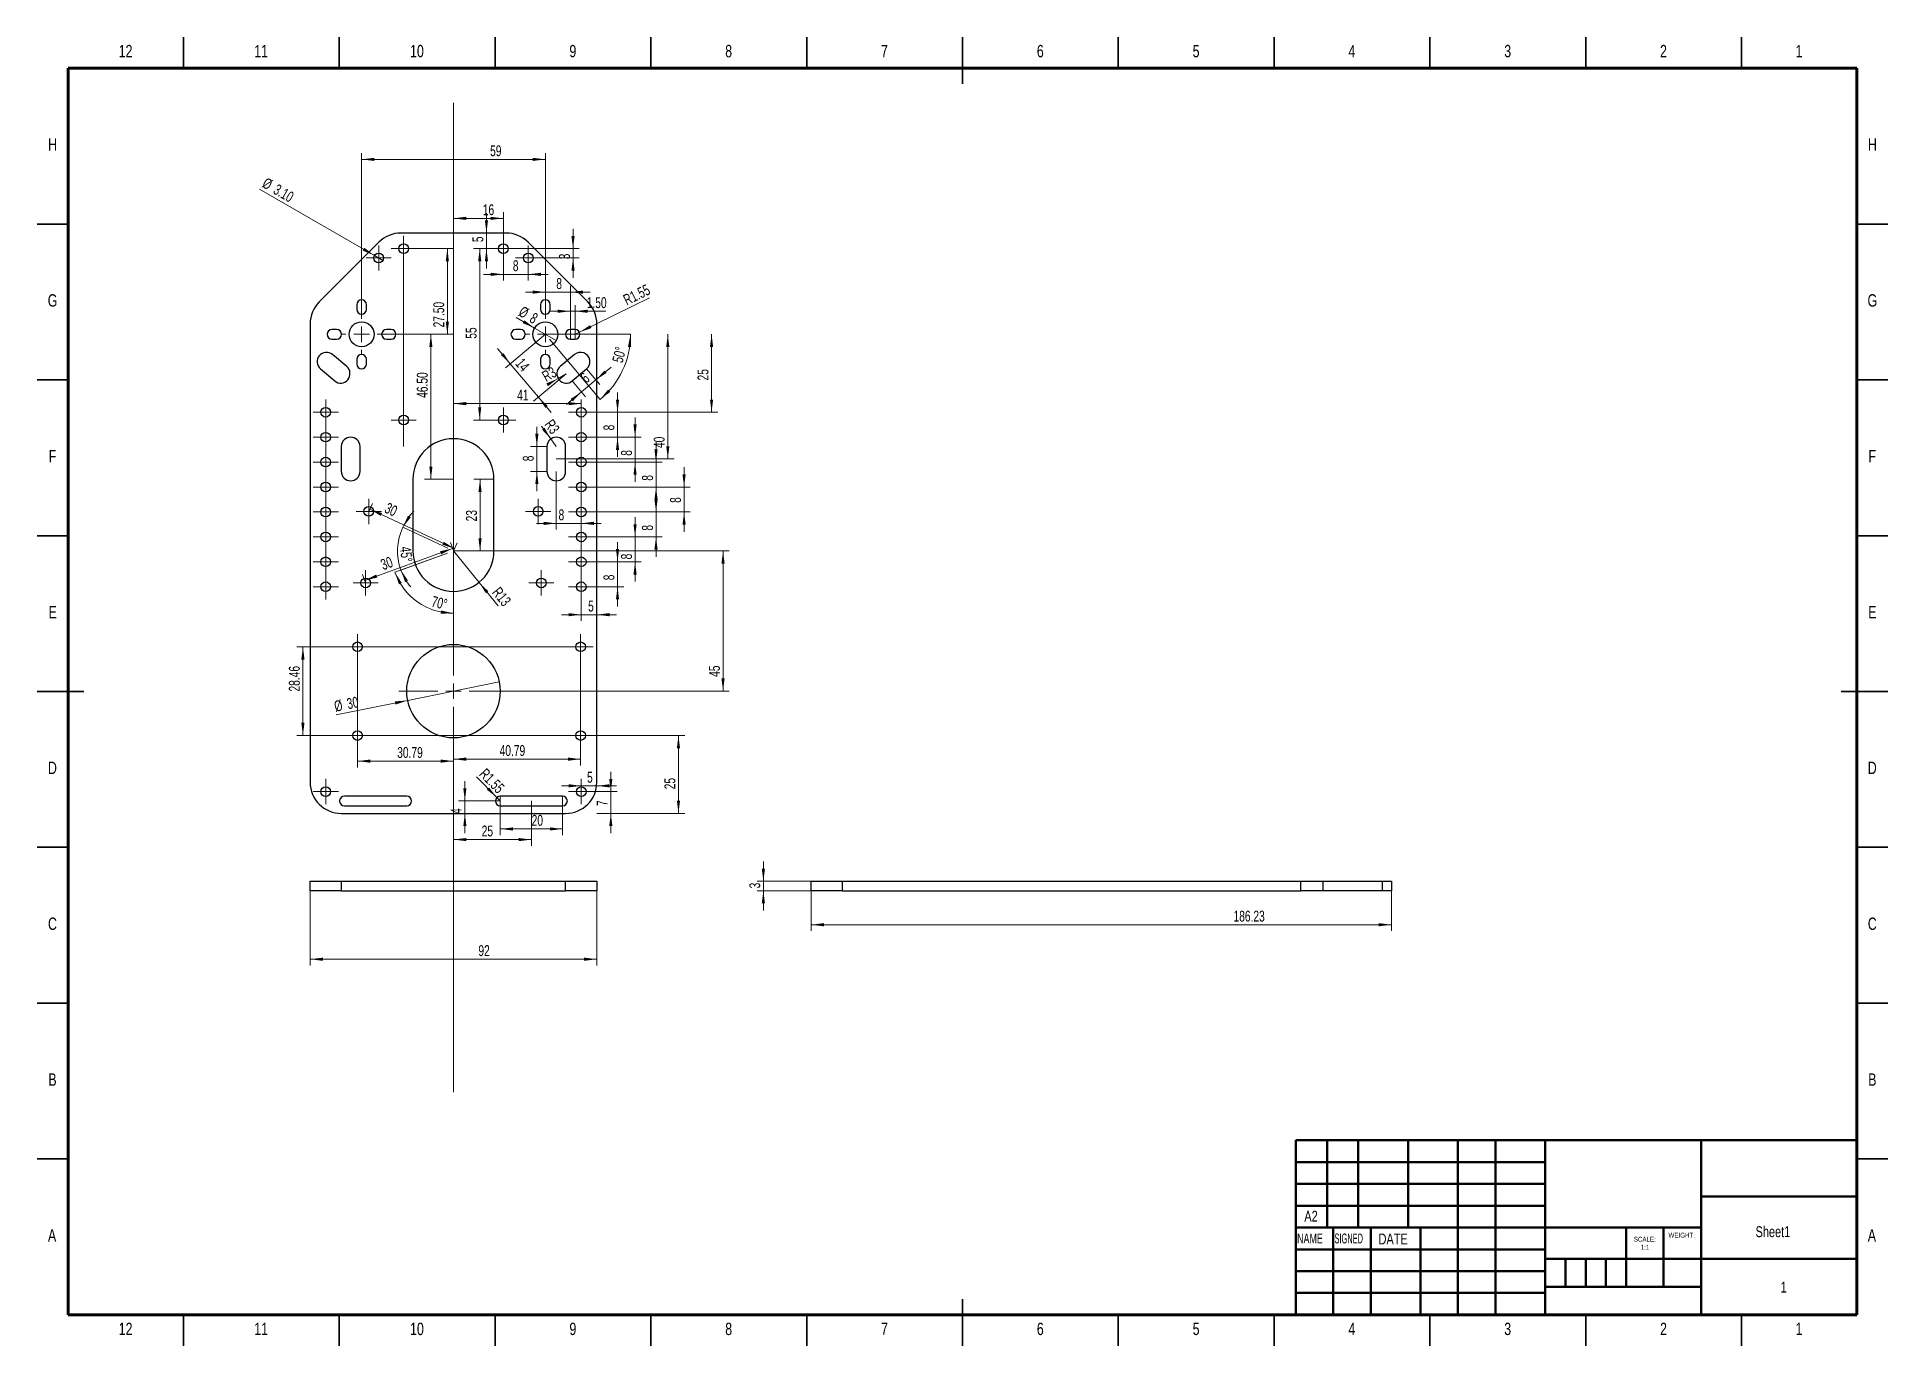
# Model space of a CAD drawing. Header units: millimetres. Extents: x 0 to 594, y 0 to 420.
import ezdxf

# ---------------------------------------------------------------- set-up
doc = ezdxf.new("R2010")
doc.units = ezdxf.units.MM
doc.styles.add('SLDTEXTSTYLE0', font='TXT', dxfattribs={"width": 0.75})
doc.styles.add('SLDTEXTSTYLE1', font='TXT', dxfattribs={"width": 0.560419})
doc.styles.add('SLDTEXTSTYLE2', font='TXT', dxfattribs={"width": 0.67477})
doc.styles.add('SLDTEXTSTYLE3', font='TXT', dxfattribs={"width": 0.7})
doc.dimstyles.new('SLDDIMSTYLE0', dxfattribs={"dimtxt": 3.5, "dimasz": 4.08, "dimexe": 0, "dimexo": 0.0625, "dimgap": 0.875, "dimtad": 2, "dimrnd": 1e-09, "dimzin": 12, "dimdsep": 46, "dimtxsty": 'SLDTEXTSTYLE3', "dimsah": 1, "dimcen": 0.09, "dimadec": 0, "dimazin": 3, "dimtfac": 1, "dimtmove": 0, "dimatfit": 0, "dimfxl": 1, "dimfrac": 2, "dimtolj": 1, "dimtzin": 12, "dimarcsym": 0})
doc.dimstyles.new('SLDDIMSTYLE1', dxfattribs={"dimtxt": 3.5, "dimasz": 4.08, "dimexe": 0, "dimexo": 0.0625, "dimgap": 0.875, "dimtad": 2, "dimrnd": 1e-09, "dimzin": 12, "dimdsep": 46, "dimtxsty": 'SLDTEXTSTYLE3', "dimsah": 1, "dimcen": 0.09, "dimadec": 0, "dimazin": 3, "dimtfac": 1, "dimtofl": 0, "dimtmove": 0, "dimatfit": 3, "dimfxl": 1, "dimfrac": 2, "dimtolj": 1, "dimtzin": 12, "dimarcsym": 0})
doc.dimstyles.new('SLDDIMSTYLE2', dxfattribs={"dimtxt": 3.5, "dimasz": 4.08, "dimexe": 0, "dimexo": 0.0625, "dimgap": 0.875, "dimtad": 2, "dimrnd": 1e-09, "dimzin": 12, "dimdsep": 46, "dimtxsty": 'SLDTEXTSTYLE3', "dimblk1": 'NONE', "dimsah": 1, "dimcen": 0, "dimadec": 0, "dimazin": 3, "dimtfac": 1, "dimtmove": 0, "dimatfit": 3, "dimldrblk": 'NONE', "dimfxl": 1, "dimfrac": 2, "dimtolj": 1, "dimtzin": 12, "dimarcsym": 0})
doc.dimstyles.new('SLDDIMSTYLE3', dxfattribs={"dimtxt": 3.5, "dimasz": 4.08, "dimexe": 0, "dimexo": 0.0625, "dimgap": 0.875, "dimtad": 2, "dimrnd": 1e-09, "dimzin": 12, "dimdsep": 46, "dimtxsty": 'SLDTEXTSTYLE3', "dimsah": 1, "dimcen": 0, "dimadec": 0, "dimazin": 3, "dimtfac": 1, "dimtofl": 0, "dimtmove": 0, "dimatfit": 3, "dimfxl": 1, "dimfrac": 2, "dimtolj": 1, "dimtzin": 12, "dimarcsym": 0})
doc.dimstyles.new('SLDDIMSTYLE4', dxfattribs={"dimtxt": 3.5, "dimasz": 4.08, "dimexe": 0, "dimexo": 0.0625, "dimgap": 0.875, "dimtad": 2, "dimrnd": 1e-09, "dimzin": 4, "dimdsep": 46, "dimtxsty": 'SLDTEXTSTYLE3', "dimsah": 1, "dimcen": 0.09, "dimadec": 0, "dimazin": 1, "dimtfac": 1, "dimtmove": 0, "dimatfit": 0, "dimfxl": 1, "dimfrac": 2, "dimtolj": 1, "dimtzin": 12, "dimarcsym": 0})
doc.dimstyles.new('SLDDIMSTYLE5', dxfattribs={"dimtxt": 3.5, "dimasz": 4.08, "dimexe": 0, "dimexo": 0.0625, "dimgap": 0.875, "dimtad": 2, "dimrnd": 1e-09, "dimzin": 4, "dimdsep": 46, "dimtxsty": 'SLDTEXTSTYLE3', "dimsah": 1, "dimcen": 0.09, "dimadec": 0, "dimazin": 1, "dimtfac": 1, "dimtofl": 0, "dimtmove": 0, "dimatfit": 3, "dimfxl": 1, "dimfrac": 2, "dimtolj": 1, "dimtzin": 12, "dimarcsym": 0})
doc.dimstyles.new('SLDDIMSTYLE6', dxfattribs={"dimtxt": 3.5, "dimasz": 4.08, "dimexe": 0, "dimexo": 0.0625, "dimgap": 0.875, "dimtad": 2, "dimdec": 4, "dimzin": 12, "dimdsep": 46, "dimtxsty": 'SLDTEXTSTYLE3', "dimsah": 1, "dimcen": 0.09, "dimazin": 3, "dimtfac": 1, "dimtofl": 0, "dimtmove": 0, "dimatfit": 3, "dimfxl": 1, "dimfrac": 2, "dimtolj": 1, "dimtzin": 12, "dimarcsym": 0})
doc.dimstyles.new('SLDDIMSTYLE7', dxfattribs={"dimtxt": 3.5, "dimasz": 4.08, "dimexe": 0, "dimexo": 0.0625, "dimgap": 0.875, "dimtad": 2, "dimrnd": 1e-09, "dimzin": 4, "dimdsep": 46, "dimtxsty": 'SLDTEXTSTYLE3', "dimblk1": 'NONE', "dimsah": 1, "dimcen": 0, "dimadec": 0, "dimazin": 1, "dimtfac": 1, "dimtmove": 0, "dimatfit": 3, "dimldrblk": 'NONE', "dimfxl": 1, "dimfrac": 2, "dimtolj": 1, "dimtzin": 12, "dimarcsym": 0})

msp = doc.modelspace()

# ---------------------------------------------------------------- texts
at = {"color": 7, "linetype": 'Continuous', "lineweight": 0}
for s, insert, char_height, attachment_point, style in [('12', (28.42007, 417.46774), 3.96875, 2, 'SLDTEXTSTYLE0'), ('11', (71.92007, 417.46774), 3.96875, 2, 'SLDTEXTSTYLE0'), ('10', (121.92007, 417.46774), 3.96875, 2, 'SLDTEXTSTYLE0'), ('9', (171.96004, 417.46774), 3.96875, 2, 'SLDTEXTSTYLE0'), ('8', (221.96004, 417.46774), 3.96875, 2, 'SLDTEXTSTYLE0'), ('7', (271.96004, 417.46774), 3.96875, 2, 'SLDTEXTSTYLE0'), ('6', (321.96004, 417.46774), 3.96875, 2, 'SLDTEXTSTYLE0'), ('5', (371.96004, 417.46774), 3.96875, 2, 'SLDTEXTSTYLE0'), ('4', (421.96004, 417.46774), 3.96875, 2, 'SLDTEXTSTYLE0'), ('3', (471.96004, 417.46774), 3.96875, 2, 'SLDTEXTSTYLE0'), ('2', (521.96004, 417.46774), 3.96875, 2, 'SLDTEXTSTYLE0'), ('1', (565.46004, 417.46774), 3.96875, 2, 'SLDTEXTSTYLE0'), ('H', (4.99035, 387.46774), 3.96875, 2, 'SLDTEXTSTYLE0'), ('H', (588.99035, 387.46774), 3.96875, 2, 'SLDTEXTSTYLE0'), ('G', (4.98668, 337.46774), 3.96875, 2, 'SLDTEXTSTYLE0'), ('G', (588.98668, 337.46774), 3.96875, 2, 'SLDTEXTSTYLE0'), ('F', (4.95774, 287.46774), 3.96875, 2, 'SLDTEXTSTYLE0'), ('F', (588.95774, 287.46774), 3.96875, 2, 'SLDTEXTSTYLE0'), ('E', (5.00781, 237.46774), 3.96875, 2, 'SLDTEXTSTYLE0'), ('E', (589.00781, 237.46774), 3.96875, 2, 'SLDTEXTSTYLE0'), ('D', (4.95269, 187.46774), 3.96875, 2, 'SLDTEXTSTYLE0'), ('D', (588.95269, 187.46774), 3.96875, 2, 'SLDTEXTSTYLE0'), ('C', (4.95866, 137.46774), 3.96875, 2, 'SLDTEXTSTYLE0'), ('C', (588.95866, 137.46774), 3.96875, 2, 'SLDTEXTSTYLE0'), ('B', (4.9706, 87.46774), 3.96875, 2, 'SLDTEXTSTYLE0'), ('B', (588.9706, 87.46774), 3.96875, 2, 'SLDTEXTSTYLE0'), ('A2', (408.84586, 43.391), 3.5, 2, 'SLDTEXTSTYLE0'), ('A', (4.83969, 37.46774), 3.96875, 2, 'SLDTEXTSTYLE0'), ('NAME', (404.37399, 36.08572), 3.175, 1, 'SLDTEXTSTYLE2'), ('SIGNED', (416.39089, 36.08572), 3.175, 1, 'SLDTEXTSTYLE1'), ('DATE', (430.51957, 36.08443), 3.5, 1, 'SLDTEXTSTYLE0'), ('WEIGHT:', (527.82127, 36.33966), 1.5875, 2, 'SLDTEXTSTYLE0'), ('Sheet1', (551.50799, 38.42112), 3.5, 1, 'SLDTEXTSTYLE0'), ('A', (588.83969, 37.46774), 3.96875, 2, 'SLDTEXTSTYLE0'), ('1', (559.54957, 20.61218), 3.5, 1, 'SLDTEXTSTYLE0'), ('12', (28.42007, 7.46774), 3.96875, 2, 'SLDTEXTSTYLE0'), ('11', (71.92007, 7.46774), 3.96875, 2, 'SLDTEXTSTYLE0'), ('10', (121.92007, 7.46774), 3.96875, 2, 'SLDTEXTSTYLE0'), ('9', (171.96004, 7.46774), 3.96875, 2, 'SLDTEXTSTYLE0'), ('8', (221.96004, 7.46774), 3.96875, 2, 'SLDTEXTSTYLE0'), ('7', (271.96004, 7.46774), 3.96875, 2, 'SLDTEXTSTYLE0'), ('6', (321.96004, 7.46774), 3.96875, 2, 'SLDTEXTSTYLE0'), ('5', (371.96004, 7.46774), 3.96875, 2, 'SLDTEXTSTYLE0'), ('4', (421.96004, 7.46774), 3.96875, 2, 'SLDTEXTSTYLE0'), ('3', (471.96004, 7.46774), 3.96875, 2, 'SLDTEXTSTYLE0'), ('2', (521.96004, 7.46774), 3.96875, 2, 'SLDTEXTSTYLE0'), ('1', (565.46004, 7.46774), 3.96875, 2, 'SLDTEXTSTYLE0')]:
    msp.add_mtext(s, dxfattribs=dict(at, insert=insert, char_height=char_height, attachment_point=attachment_point, style=style))

# ---------------------------------------------------------------- blocks, each defined once
blk = doc.blocks.new('SW_NOTE_0')
at = {"color": 0, "linetype": 'Continuous', "lineweight": 0, "char_height": 1.587, "attachment_point": 2, "style": 'SLDTEXTSTYLE0'}
for s, insert in [('SCALE:', (3.4, 2.05)), ('1:1', (3.5, -0.54))]:
    blk.add_mtext(s, dxfattribs=dict(at, insert=insert))
blk = doc.blocks.new('_D')
at = {"color": 7, "linetype": 'Continuous', "lineweight": 18}
for p, q in [((233.1, 149.09), (233.1, 155.44)), ((255.26, 149.09), (231.1, 149.09)), ((233.1, 146.09), (233.1, 149.09)), ((255.26, 146.09), (231.1, 146.09)), ((233.1, 146.09), (233.1, 139.74))]:
    blk.add_line(p, q, dxfattribs=at)
for points in [[(233.1, 149.09), (233.61, 153.17), (232.59, 153.17)], [(233.1, 146.09), (232.59, 142.01), (233.61, 142.01)]]:
    blk.add_solid(points, dxfattribs=at)
at = {"color": 7, "linetype": 'Continuous', "lineweight": 18, "insert": (228.59, 146.82), "char_height": 3.5, "attachment_point": 1, "rotation": 90, "style": 'SLDTEXTSTYLE3'}
blk.add_mtext('3', dxfattribs=at)
blk = doc.blocks.new('_D_1')
at = {"color": 7, "linetype": 'Continuous', "lineweight": 18}
for p, q in [((87.65, 146.09), (87.65, 122.09)), ((179.65, 146.09), (179.65, 122.09)), ((87.65, 124.09), (179.65, 124.09))]:
    blk.add_line(p, q, dxfattribs=at)
for points in [[(87.65, 124.09), (91.73, 123.58), (91.73, 124.6)], [(179.65, 124.09), (175.57, 124.6), (175.57, 123.58)]]:
    blk.add_solid(points, dxfattribs=at)
at = {"color": 7, "linetype": 'Continuous', "lineweight": 18, "insert": (141.64, 128.6), "char_height": 3.5, "attachment_point": 1, "style": 'SLDTEXTSTYLE3'}
blk.add_mtext('92', dxfattribs=at)
blk = doc.blocks.new('_D_2')
at = {"color": 7, "linetype": 'Continuous', "lineweight": 18}
for q in [(153.77, 330.02), (166.61, 322.61)]:
    blk.add_line((159.69, 326.61), q, dxfattribs=at)
blk.add_solid([(159.69, 326.61), (156.41, 329.09), (155.9, 328.21)], dxfattribs=at)
at = {"color": 7, "linetype": 'Continuous', "lineweight": 18, "char_height": 3.5, "attachment_point": 1, "rotation": 330, "style": 'SLDTEXTSTYLE3'}
for s, insert in [('%%c', (155.97, 333.83)), ('8', (159.53, 331.76))]:
    blk.add_mtext(s, dxfattribs=dict(at, insert=insert))
blk = doc.blocks.new('_None')
blk = doc.blocks.new('_D_3')
at = {"color": 7, "linetype": 'Continuous', "lineweight": 18}
for q in [(196.6, 336.28), (172.65, 324.61)]:
    blk.add_line((174.04, 325.29), q, dxfattribs=at)
blk.add_solid([(174.04, 325.29), (177.93, 326.62), (177.49, 327.53)], dxfattribs=at)
at = {"color": 7, "linetype": 'Continuous', "lineweight": 18, "insert": (187.73, 336.97), "char_height": 3.5, "attachment_point": 1, "rotation": 25.98098, "style": 'SLDTEXTSTYLE3'}
blk.add_mtext('R1.55', dxfattribs=at)
blk = doc.blocks.new('_D_4')
at = {"color": 7, "linetype": 'Continuous', "lineweight": 18}
for p, q in [((171.15, 323.06), (171.15, 334.01)), ((172.65, 323.06), (172.65, 334.01)), ((171.15, 332.01), (164.8, 332.01)), ((171.15, 332.01), (172.65, 332.01)), ((172.65, 332.01), (182.55, 332.01))]:
    blk.add_line(p, q, dxfattribs=at)
for points in [[(171.15, 332.01), (167.07, 332.52), (167.07, 331.5)], [(172.65, 332.01), (176.73, 331.5), (176.73, 332.52)]]:
    blk.add_solid(points, dxfattribs=at)
at = {"color": 7, "linetype": 'Continuous', "lineweight": 18, "insert": (176.41, 336.52), "char_height": 3.5, "attachment_point": 1, "style": 'SLDTEXTSTYLE3'}
blk.add_mtext('1.50', dxfattribs=at)
blk = doc.blocks.new('_D_5')
at = {"color": 7, "linetype": 'Continuous', "lineweight": 18}
for p, q in [((163.15, 331.11), (163.15, 340.15)), ((171.15, 324.61), (171.15, 340.15)), ((163.15, 338.15), (156.8, 338.15)), ((171.15, 338.15), (163.15, 338.15)), ((171.15, 338.15), (177.5, 338.15))]:
    blk.add_line(p, q, dxfattribs=at)
for points in [[(163.15, 338.15), (159.07, 338.66), (159.07, 337.64)], [(171.15, 338.15), (175.23, 337.64), (175.23, 338.66)]]:
    blk.add_solid(points, dxfattribs=at)
at = {"color": 7, "linetype": 'Continuous', "lineweight": 18, "insert": (166.64, 342.66), "char_height": 3.5, "attachment_point": 1, "style": 'SLDTEXTSTYLE3'}
blk.add_mtext('8', dxfattribs=at)
blk = doc.blocks.new('_D_6')
at = {"color": 7, "linetype": 'Continuous', "lineweight": 18}
for p, q in [((174.65, 303.66), (174.65, 300.37)), ((174.65, 302.37), (133.65, 302.37))]:
    blk.add_line(p, q, dxfattribs=at)
for points in [[(133.65, 302.37), (137.73, 301.86), (137.73, 302.88)], [(174.65, 302.37), (170.57, 302.88), (170.57, 301.86)]]:
    blk.add_solid(points, dxfattribs=at)
at = {"color": 7, "linetype": 'Continuous', "lineweight": 18, "insert": (154.1, 306.88), "char_height": 3.5, "attachment_point": 1, "style": 'SLDTEXTSTYLE3'}
blk.add_mtext('41', dxfattribs=at)
blk = doc.blocks.new('_D_7')
at = {"color": 7, "linetype": 'Continuous', "lineweight": 18}
for p, q in [((104.15, 331.11), (104.15, 382.74)), ((104.15, 380.74), (163.15, 380.74)), ((163.15, 331.11), (163.15, 382.74))]:
    blk.add_line(p, q, dxfattribs=at)
for points in [[(104.15, 380.74), (108.23, 380.23), (108.23, 381.24)], [(163.15, 380.74), (159.07, 381.24), (159.07, 380.23)]]:
    blk.add_solid(points, dxfattribs=at)
at = {"color": 7, "linetype": 'Continuous', "lineweight": 18, "insert": (145.4, 385.25), "char_height": 3.5, "attachment_point": 1, "style": 'SLDTEXTSTYLE3'}
blk.add_mtext('59', dxfattribs=at)
blk = doc.blocks.new('_D_8')
at = {"color": 7, "linetype": 'Continuous', "lineweight": 18}
for p, q in [((133.65, 324.61), (133.65, 363.82)), ((149.65, 356.16), (149.65, 363.82)), ((149.65, 361.82), (133.65, 361.82))]:
    blk.add_line(p, q, dxfattribs=at)
for points in [[(133.65, 361.82), (137.73, 361.31), (137.73, 362.32)], [(149.65, 361.82), (145.57, 362.32), (145.57, 361.31)]]:
    blk.add_solid(points, dxfattribs=at)
at = {"color": 7, "linetype": 'Continuous', "lineweight": 18, "insert": (143.06, 366.33), "char_height": 3.5, "attachment_point": 1, "style": 'SLDTEXTSTYLE3'}
blk.add_mtext('16', dxfattribs=at)
blk = doc.blocks.new('_D_9')
at = {"color": 7, "linetype": 'Continuous', "lineweight": 18}
for q in [(133.65, 255.11), (147.99, 237.48)]:
    blk.add_line((141.85, 245.02), q, dxfattribs=at)
blk.add_solid([(141.85, 245.02), (144.03, 241.54), (144.82, 242.18)], dxfattribs=at)
at = {"color": 7, "linetype": 'Continuous', "lineweight": 18, "insert": (148.57, 243.89), "char_height": 3.5, "attachment_point": 1, "rotation": 309.11573, "style": 'SLDTEXTSTYLE3'}
blk.add_mtext('R13', dxfattribs=at)
blk = doc.blocks.new('_D_10')
at = {"color": 7, "linetype": 'Continuous', "lineweight": 18}
for p, q in [((146.65, 278.11), (140.17, 278.11)), ((142.17, 278.11), (142.17, 255.11)), ((146.65, 255.11), (140.17, 255.11))]:
    blk.add_line(p, q, dxfattribs=at)
for points in [[(142.17, 278.11), (141.66, 274.03), (142.68, 274.03)], [(142.17, 255.11), (142.68, 259.19), (141.66, 259.19)]]:
    blk.add_solid(points, dxfattribs=at)
at = {"color": 7, "linetype": 'Continuous', "lineweight": 18, "insert": (137.66, 264.58), "char_height": 3.5, "attachment_point": 1, "rotation": 90, "style": 'SLDTEXTSTYLE3'}
blk.add_mtext('23', dxfattribs=at)
blk = doc.blocks.new('_D_11')
at = {"color": 7, "linetype": 'Continuous', "lineweight": 18}
for p, q in [((105.17, 245.65), (133.36, 255.91)), ((133.65, 255.11), (132.68, 257.79)), ((105.46, 244.85), (104.48, 247.53))]:
    blk.add_line(p, q, dxfattribs=at)
for points in [[(133.36, 255.91), (129.35, 254.99), (129.7, 254.03)], [(105.17, 245.65), (109.18, 246.56), (108.83, 247.52)]]:
    blk.add_solid(points, dxfattribs=at)
at = {"color": 7, "linetype": 'Continuous', "lineweight": 18, "insert": (109.91, 252.17), "char_height": 3.5, "attachment_point": 1, "rotation": 20, "style": 'SLDTEXTSTYLE3'}
blk.add_mtext('30', dxfattribs=at)
blk = doc.blocks.new('_D_12')
at = {"color": 7, "linetype": 'Continuous', "lineweight": 18}
for p, q in [((110.65, 324.61), (128.4, 324.61)), ((126.4, 278.11), (126.4, 324.61)), ((133.65, 278.11), (124.4, 278.11))]:
    blk.add_line(p, q, dxfattribs=at)
for points in [[(126.4, 324.61), (125.89, 320.53), (126.9, 320.53)], [(126.4, 278.11), (126.9, 282.19), (125.89, 282.19)]]:
    blk.add_solid(points, dxfattribs=at)
at = {"color": 7, "linetype": 'Continuous', "lineweight": 18, "insert": (121.88, 304.22), "char_height": 3.5, "attachment_point": 1, "rotation": 90, "style": 'SLDTEXTSTYLE3'}
blk.add_mtext('46.50', dxfattribs=at)
blk = doc.blocks.new('_D_13')
at = {"color": 7, "linetype": 'Continuous', "lineweight": 18}
for p, q in [((144.23, 357.11), (144.23, 363.46)), ((144.23, 352.11), (144.23, 357.11)), ((153.7, 352.11), (142.23, 352.11)), ((144.23, 352.11), (144.23, 345.76))]:
    blk.add_line(p, q, dxfattribs=at)
for points in [[(144.23, 357.11), (144.74, 361.19), (143.73, 361.19)], [(144.23, 352.11), (143.73, 348.03), (144.74, 348.03)]]:
    blk.add_solid(points, dxfattribs=at)
at = {"color": 7, "linetype": 'Continuous', "lineweight": 18, "insert": (139.72, 354.19), "char_height": 3.5, "attachment_point": 1, "rotation": 90, "style": 'SLDTEXTSTYLE3'}
blk.add_mtext('5', dxfattribs=at)
blk = doc.blocks.new('_D_14')
at = {"color": 7, "linetype": 'Continuous', "lineweight": 18}
for p, q in [((216.47, 299.61), (216.47, 324.61)), ((178.7, 299.61), (218.47, 299.61))]:
    blk.add_line(p, q, dxfattribs=at)
for points in [[(216.47, 324.61), (215.96, 320.53), (216.98, 320.53)], [(216.47, 299.61), (216.98, 303.69), (215.96, 303.69)]]:
    blk.add_solid(points, dxfattribs=at)
at = {"color": 7, "linetype": 'Continuous', "lineweight": 18, "insert": (211.96, 309.8), "char_height": 3.5, "attachment_point": 1, "rotation": 90, "style": 'SLDTEXTSTYLE3'}
blk.add_mtext('25', dxfattribs=at)
blk = doc.blocks.new('_D_15')
at = {"color": 7, "linetype": 'Continuous', "lineweight": 18}
for p, q in [((131.77, 254.42), (114.83, 248.26)), ((133.65, 253.11), (133.65, 235.08))]:
    blk.add_line(p, q, dxfattribs=at)
blk.add_arc((133.65, 255.11), 20.02, 200, 270, dxfattribs=at)
for points in [[(114.83, 248.26), (116.15, 244.36), (117.06, 244.81)], [(133.65, 235.08), (129.64, 236), (129.54, 234.99)]]:
    blk.add_solid(points, dxfattribs=at)
at = {"color": 7, "linetype": 'Continuous', "lineweight": 18, "insert": (127.13, 240.7), "char_height": 3.5, "attachment_point": 1, "rotation": 346.8117, "style": 'SLDTEXTSTYLE3'}
blk.add_mtext('70°', dxfattribs=at)
blk = doc.blocks.new('_D_16')
at = {"color": 7, "linetype": 'Continuous', "lineweight": 18}
for p, q in [((106.46, 267.79), (107.65, 270.34)), ((134, 255.85), (106.81, 268.53)), ((133.65, 255.11), (134.84, 257.67))]:
    blk.add_line(p, q, dxfattribs=at)
for points in [[(106.81, 268.53), (110.29, 266.35), (110.72, 267.27)], [(134, 255.85), (130.51, 258.04), (130.09, 257.12)]]:
    blk.add_solid(points, dxfattribs=at)
at = {"color": 7, "linetype": 'Continuous', "lineweight": 18, "insert": (112.7, 270.76), "char_height": 3.5, "attachment_point": 1, "rotation": 335, "style": 'SLDTEXTSTYLE3'}
blk.add_mtext('30', dxfattribs=at)
blk = doc.blocks.new('_D_17')
at = {"color": 7, "linetype": 'Continuous', "lineweight": 18}
for p, q in [((131.84, 255.95), (117.38, 262.7)), ((131.77, 254.42), (116.78, 248.97))]:
    blk.add_line(p, q, dxfattribs=at)
for start, end in [(134.90383, 155), (155, 200), (200, 220.09617)]:
    blk.add_arc((133.65, 255.11), 17.96, start, end, dxfattribs=at)
for points in [[(117.38, 262.7), (119.94, 265.91), (119.07, 266.44)], [(116.78, 248.97), (118.14, 245.09), (119.05, 245.54)]]:
    blk.add_solid(points, dxfattribs=at)
at = {"color": 7, "linetype": 'Continuous', "lineweight": 18, "insert": (119.95, 256.69), "char_height": 3.5, "attachment_point": 1, "rotation": 276.24097, "style": 'SLDTEXTSTYLE3'}
blk.add_mtext('45°', dxfattribs=at)
blk = doc.blocks.new('_D_18')
at = {"color": 7, "linetype": 'Continuous', "lineweight": 18}
for p, q in [((164.44, 323.08), (180.71, 303.68)), ((165.15, 324.61), (190.47, 324.61))]:
    blk.add_line(p, q, dxfattribs=at)
blk.add_arc((163.15, 324.61), 27.32, 310, 0, dxfattribs=at)
for points in [[(190.47, 324.61), (189.66, 320.58), (190.68, 320.5)], [(180.71, 303.68), (183.99, 306.16), (183.28, 306.89)]]:
    blk.add_solid(points, dxfattribs=at)
at = {"color": 7, "linetype": 'Continuous', "lineweight": 18, "insert": (184.53, 316.08), "char_height": 3.5, "attachment_point": 1, "rotation": 75.91212, "style": 'SLDTEXTSTYLE3'}
blk.add_mtext('50°', dxfattribs=at)
blk = doc.blocks.new('_D_19')
at = {"color": 7, "linetype": 'Continuous', "lineweight": 18}
for q in [(163.86, 308.49), (169.85, 311.95)]:
    blk.add_line((167.25, 310.45), q, dxfattribs=at)
blk.add_solid([(167.25, 310.45), (163.47, 308.85), (163.97, 307.97)], dxfattribs=at)
at = {"color": 7, "linetype": 'Continuous', "lineweight": 18, "insert": (161.67, 312.28), "char_height": 3.5, "attachment_point": 1, "rotation": 30, "style": 'SLDTEXTSTYLE3'}
blk.add_mtext('R3', dxfattribs=at)
blk = doc.blocks.new('_D_20')
at = {"color": 7, "linetype": 'Continuous', "lineweight": 18}
for p, q in [((163.15, 324.61), (150.36, 313.88)), ((151.89, 315.16), (147.81, 320.03)), ((151.89, 315.16), (160.89, 304.44)), ((169.85, 311.95), (159.36, 303.15)), ((160.89, 304.44), (164.97, 299.57))]:
    blk.add_line(p, q, dxfattribs=at)
for points in [[(151.89, 315.16), (149.66, 318.61), (148.88, 317.96)], [(160.89, 304.44), (163.13, 300.99), (163.9, 301.64)]]:
    blk.add_solid(points, dxfattribs=at)
at = {"color": 7, "linetype": 'Continuous', "lineweight": 18, "insert": (155.96, 317.33), "char_height": 3.5, "attachment_point": 1, "rotation": 310, "style": 'SLDTEXTSTYLE3'}
blk.add_mtext('14', dxfattribs=at)
blk = doc.blocks.new('_D_21')
at = {"color": 7, "linetype": 'Continuous', "lineweight": 18}
for p, q in [((171.78, 309.66), (176.02, 304.6)), ((179.33, 309.99), (174.74, 306.13)), ((176.38, 313.51), (180.62, 308.46)), ((179.33, 309.99), (184.2, 314.07)), ((174.74, 306.13), (169.87, 302.05))]:
    blk.add_line(p, q, dxfattribs=at)
for points in [[(179.33, 309.99), (182.78, 312.22), (182.13, 313)], [(174.74, 306.13), (171.28, 303.9), (171.94, 303.12)]]:
    blk.add_solid(points, dxfattribs=at)
at = {"color": 7, "linetype": 'Continuous', "lineweight": 18, "insert": (174.02, 311.42), "char_height": 3.5, "attachment_point": 1, "rotation": 40, "style": 'SLDTEXTSTYLE3'}
blk.add_mtext('6', dxfattribs=at)
blk = doc.blocks.new('_D_22')
at = {"color": 7, "linetype": 'Continuous', "lineweight": 18}
for p, q in [((106.91, 195.88), (207.85, 195.88)), ((205.85, 195.88), (205.85, 170.88)), ((179.65, 170.88), (207.85, 170.88))]:
    blk.add_line(p, q, dxfattribs=at)
for points in [[(205.85, 195.88), (205.34, 191.8), (206.35, 191.8)], [(205.85, 170.88), (206.35, 174.96), (205.34, 174.96)]]:
    blk.add_solid(points, dxfattribs=at)
at = {"color": 7, "linetype": 'Continuous', "lineweight": 18, "insert": (201.33, 178.62), "char_height": 3.5, "attachment_point": 1, "rotation": 90, "style": 'SLDTEXTSTYLE3'}
blk.add_mtext('25', dxfattribs=at)
blk = doc.blocks.new('_D_23')
at = {"color": 7, "linetype": 'Continuous', "lineweight": 18}
for p, q in [((174.65, 257.58), (174.65, 232.65)), ((174.65, 234.65), (168.3, 234.65)), ((174.65, 234.65), (179.65, 234.65)), ((179.65, 234.65), (186, 234.65))]:
    blk.add_line(p, q, dxfattribs=at)
for points in [[(174.65, 234.65), (170.57, 235.16), (170.57, 234.14)], [(179.65, 234.65), (183.73, 234.14), (183.73, 235.16)]]:
    blk.add_solid(points, dxfattribs=at)
at = {"color": 7, "linetype": 'Continuous', "lineweight": 18, "insert": (176.85, 239.16), "char_height": 3.5, "attachment_point": 1, "style": 'SLDTEXTSTYLE3'}
blk.add_mtext('5', dxfattribs=at)
blk = doc.blocks.new('_D_24')
at = {"color": 7, "linetype": 'Continuous', "lineweight": 18}
for p, q in [((160.41, 288.61), (160.41, 294.96)), ((163.65, 288.61), (158.41, 288.61)), ((160.41, 288.61), (160.41, 280.61)), ((163.65, 280.61), (158.41, 280.61)), ((160.41, 280.61), (160.41, 274.26))]:
    blk.add_line(p, q, dxfattribs=at)
for points in [[(160.41, 288.61), (160.92, 292.69), (159.9, 292.69)], [(160.41, 280.61), (159.9, 276.53), (160.92, 276.53)]]:
    blk.add_solid(points, dxfattribs=at)
at = {"color": 7, "linetype": 'Continuous', "lineweight": 18, "insert": (155.9, 283.88), "char_height": 3.5, "attachment_point": 1, "rotation": 90, "style": 'SLDTEXTSTYLE3'}
blk.add_mtext('8', dxfattribs=at)
blk = doc.blocks.new('_D_25')
at = {"color": 7, "linetype": 'Continuous', "lineweight": 18}
for q in [(161.92, 295.1), (166.65, 288.61)]:
    blk.add_line((164.88, 291.03), q, dxfattribs=at)
blk.add_solid([(164.88, 291.03), (162.89, 294.63), (162.07, 294.03)], dxfattribs=at)
at = {"color": 7, "linetype": 'Continuous', "lineweight": 18, "insert": (165.49, 297.7), "char_height": 3.5, "attachment_point": 1, "rotation": 306.05929, "style": 'SLDTEXTSTYLE3'}
blk.add_mtext('R3', dxfattribs=at)
blk = doc.blocks.new('_D_26')
at = {"color": 7, "linetype": 'Continuous', "lineweight": 18}
for p, q in [((166.65, 280.61), (166.65, 261.95)), ((166.65, 263.95), (160.3, 263.95)), ((166.65, 263.95), (174.65, 263.95)), ((174.65, 261.63), (174.65, 265.95)), ((174.65, 263.95), (181, 263.95))]:
    blk.add_line(p, q, dxfattribs=at)
for points in [[(166.65, 263.95), (162.57, 264.46), (162.57, 263.44)], [(174.65, 263.95), (178.73, 263.44), (178.73, 264.46)]]:
    blk.add_solid(points, dxfattribs=at)
at = {"color": 7, "linetype": 'Continuous', "lineweight": 18, "insert": (167.37, 268.46), "char_height": 3.5, "attachment_point": 1, "style": 'SLDTEXTSTYLE3'}
blk.add_mtext('8', dxfattribs=at)
blk = doc.blocks.new('_D_27')
at = {"color": 7, "linetype": 'Continuous', "lineweight": 18}
for p, q in [((202.43, 284.61), (202.43, 324.61)), ((166.65, 284.61), (204.43, 284.61))]:
    blk.add_line(p, q, dxfattribs=at)
for points in [[(202.43, 324.61), (201.92, 320.53), (202.93, 320.53)], [(202.43, 284.61), (202.93, 288.69), (201.92, 288.69)]]:
    blk.add_solid(points, dxfattribs=at)
at = {"color": 7, "linetype": 'Continuous', "lineweight": 18, "insert": (197.91, 288.11), "char_height": 3.5, "attachment_point": 1, "rotation": 90, "style": 'SLDTEXTSTYLE3'}
blk.add_mtext('40', dxfattribs=at)
blk = doc.blocks.new('_D_28')
at = {"color": 7, "linetype": 'Continuous', "lineweight": 18}
for q in [(141.03, 182.58), (148.65, 174.88)]:
    blk.add_line((147.56, 175.98), q, dxfattribs=at)
blk.add_solid([(147.56, 175.98), (145.05, 179.24), (144.33, 178.52)], dxfattribs=at)
at = {"color": 7, "linetype": 'Continuous', "lineweight": 18, "insert": (144.17, 185.69), "char_height": 3.5, "attachment_point": 1, "rotation": 314.70621, "style": 'SLDTEXTSTYLE3'}
blk.add_mtext('R1.55', dxfattribs=at)
blk = doc.blocks.new('_D_29')
at = {"color": 7, "linetype": 'Continuous', "lineweight": 18}
for p, q in [((148.65, 176.43), (148.65, 163.9)), ((168.65, 176.43), (168.65, 163.9)), ((148.65, 165.9), (168.65, 165.9))]:
    blk.add_line(p, q, dxfattribs=at)
for points in [[(148.65, 165.9), (152.73, 165.39), (152.73, 166.4)], [(168.65, 165.9), (164.57, 166.4), (164.57, 165.39)]]:
    blk.add_solid(points, dxfattribs=at)
at = {"color": 7, "linetype": 'Continuous', "lineweight": 18, "insert": (158.73, 170.41), "char_height": 3.5, "attachment_point": 1, "style": 'SLDTEXTSTYLE3'}
blk.add_mtext('20', dxfattribs=at)
blk = doc.blocks.new('_D_30')
at = {"color": 7, "linetype": 'Continuous', "lineweight": 18}
for p, q in [((137.3, 174.88), (137.3, 181.23)), ((148.65, 174.88), (135.3, 174.88)), ((137.3, 174.88), (137.3, 170.88)), ((137.3, 170.88), (137.3, 164.53))]:
    blk.add_line(p, q, dxfattribs=at)
for points in [[(137.3, 174.88), (137.81, 178.96), (136.8, 178.96)], [(137.3, 170.88), (136.8, 166.8), (137.81, 166.8)]]:
    blk.add_solid(points, dxfattribs=at)
at = {"color": 7, "linetype": 'Continuous', "lineweight": 18, "insert": (132.79, 170.72), "char_height": 3.5, "attachment_point": 1, "rotation": 90, "style": 'SLDTEXTSTYLE3'}
blk.add_mtext('4', dxfattribs=at)
blk = doc.blocks.new('_D_31')
at = {"color": 7, "linetype": 'Continuous', "lineweight": 18}
for p, q in [((158.65, 174.88), (158.65, 160.49)), ((158.65, 162.49), (133.65, 162.49))]:
    blk.add_line(p, q, dxfattribs=at)
for points in [[(133.65, 162.49), (137.73, 161.98), (137.73, 162.99)], [(158.65, 162.49), (154.57, 162.99), (154.57, 161.98)]]:
    blk.add_solid(points, dxfattribs=at)
at = {"color": 7, "linetype": 'Continuous', "lineweight": 18, "insert": (142.7, 167), "char_height": 3.5, "attachment_point": 1, "style": 'SLDTEXTSTYLE3'}
blk.add_mtext('25', dxfattribs=at)
blk = doc.blocks.new('_D_32')
at = {"color": 7, "linetype": 'Continuous', "lineweight": 18}
for p, q in [((149.65, 348.06), (149.65, 341.85)), ((157.65, 345.06), (157.65, 341.85)), ((149.65, 343.85), (143.3, 343.85)), ((149.65, 343.85), (157.65, 343.85)), ((157.65, 343.85), (164, 343.85))]:
    blk.add_line(p, q, dxfattribs=at)
for points in [[(149.65, 343.85), (145.57, 344.36), (145.57, 343.35)], [(157.65, 343.85), (161.73, 343.35), (161.73, 344.36)]]:
    blk.add_solid(points, dxfattribs=at)
at = {"color": 7, "linetype": 'Continuous', "lineweight": 18, "insert": (152.7, 348.37), "char_height": 3.5, "attachment_point": 1, "style": 'SLDTEXTSTYLE3'}
blk.add_mtext('8', dxfattribs=at)
blk = doc.blocks.new('_D_33')
at = {"color": 7, "linetype": 'Continuous', "lineweight": 18}
for p, q in [((172.02, 352.11), (172.02, 358.46)), ((153.7, 352.11), (174.02, 352.11)), ((172.02, 349.11), (172.02, 352.11)), ((161.7, 349.11), (174.02, 349.11)), ((172.02, 349.11), (172.02, 342.76))]:
    blk.add_line(p, q, dxfattribs=at)
for points in [[(172.02, 352.11), (172.53, 356.19), (171.51, 356.19)], [(172.02, 349.11), (171.51, 345.03), (172.53, 345.03)]]:
    blk.add_solid(points, dxfattribs=at)
at = {"color": 7, "linetype": 'Continuous', "lineweight": 18, "insert": (167.51, 348.68), "char_height": 3.5, "attachment_point": 1, "rotation": 90, "style": 'SLDTEXTSTYLE3'}
blk.add_mtext('3', dxfattribs=at)
blk = doc.blocks.new('_D_34')
at = {"color": 7, "linetype": 'Continuous', "lineweight": 18}
for p, q in [((174.65, 179.73), (168.3, 179.73)), ((174.65, 181.93), (174.65, 181.73)), ((174.65, 179.73), (179.65, 179.73)), ((179.65, 179.73), (186, 179.73))]:
    blk.add_line(p, q, dxfattribs=at)
for points in [[(174.65, 179.73), (170.57, 180.24), (170.57, 179.23)], [(179.65, 179.73), (183.73, 179.23), (183.73, 180.24)]]:
    blk.add_solid(points, dxfattribs=at)
at = {"color": 7, "linetype": 'Continuous', "lineweight": 18, "insert": (176.51, 184.24), "char_height": 3.5, "attachment_point": 1, "style": 'SLDTEXTSTYLE3'}
blk.add_mtext('5', dxfattribs=at)
blk = doc.blocks.new('_D_35')
at = {"color": 7, "linetype": 'Continuous', "lineweight": 18}
for p, q in [((184.14, 177.88), (184.14, 184.23)), ((178.7, 177.88), (186.14, 177.88)), ((184.14, 177.88), (184.14, 170.88)), ((179.65, 170.88), (186.14, 170.88)), ((184.14, 170.88), (184.14, 164.53))]:
    blk.add_line(p, q, dxfattribs=at)
for points in [[(184.14, 177.88), (184.65, 181.96), (183.63, 181.96)], [(184.14, 170.88), (183.63, 166.8), (184.65, 166.8)]]:
    blk.add_solid(points, dxfattribs=at)
at = {"color": 7, "linetype": 'Continuous', "lineweight": 18, "insert": (179.63, 173.26), "char_height": 3.5, "attachment_point": 1, "rotation": 90, "style": 'SLDTEXTSTYLE3'}
blk.add_mtext('7', dxfattribs=at)
blk = doc.blocks.new('_D_36')
at = {"color": 7, "linetype": 'Continuous', "lineweight": 18}
for q in [(148.35, 213.08), (96, 202.49)]:
    blk.add_line((118.95, 207.13), q, dxfattribs=at)
blk.add_solid([(118.95, 207.13), (114.85, 206.82), (115.05, 205.82)], dxfattribs=at)
at = {"color": 7, "linetype": 'Continuous', "lineweight": 18, "char_height": 3.5, "attachment_point": 1, "rotation": 11.44439, "style": 'SLDTEXTSTYLE3'}
for s, insert in [('30', (99.14, 207.72)), ('%%c', (95.1, 206.91))]:
    blk.add_mtext(s, dxfattribs=dict(at, insert=insert))
blk = doc.blocks.new('_D_37')
at = {"color": 7, "linetype": 'Continuous', "lineweight": 18}
for q in [(71.45, 371.16), (110.99, 348.33)]:
    blk.add_line((108.31, 349.88), q, dxfattribs=at)
blk.add_solid([(108.31, 349.88), (105.03, 352.36), (104.52, 351.48)], dxfattribs=at)
at = {"color": 7, "linetype": 'Continuous', "lineweight": 18, "char_height": 3.5, "attachment_point": 1, "rotation": 330, "style": 'SLDTEXTSTYLE3'}
for s, insert in [('%%c', (73.71, 375.08)), ('3.10', (77.26, 373.01))]:
    blk.add_mtext(s, dxfattribs=dict(at, insert=insert))
blk = doc.blocks.new('_D_38')
at = {"color": 7, "linetype": 'Continuous', "lineweight": 18}
for p, q in [((145.6, 352.11), (140.07, 352.11)), ((142.07, 297.11), (142.07, 352.11)), ((145.6, 297.11), (140.07, 297.11))]:
    blk.add_line(p, q, dxfattribs=at)
for points in [[(142.07, 352.11), (141.56, 348.03), (142.58, 348.03)], [(142.07, 297.11), (142.58, 301.19), (141.56, 301.19)]]:
    blk.add_solid(points, dxfattribs=at)
at = {"color": 7, "linetype": 'Continuous', "lineweight": 18, "insert": (137.56, 323.19), "char_height": 3.5, "attachment_point": 1, "rotation": 90, "style": 'SLDTEXTSTYLE3'}
blk.add_mtext('55', dxfattribs=at)
blk = doc.blocks.new('_D_39')
at = {"color": 7, "linetype": 'Continuous', "lineweight": 18}
for p, q in [((186.3, 299.61), (186.3, 305.96)), ((178.7, 299.61), (188.3, 299.61)), ((186.3, 299.61), (186.3, 291.61)), ((178.7, 291.61), (188.3, 291.61)), ((186.3, 291.61), (186.3, 285.26))]:
    blk.add_line(p, q, dxfattribs=at)
for points in [[(186.3, 299.61), (186.8, 303.69), (185.79, 303.69)], [(186.3, 291.61), (185.79, 287.53), (186.8, 287.53)]]:
    blk.add_solid(points, dxfattribs=at)
at = {"color": 7, "linetype": 'Continuous', "lineweight": 18, "insert": (181.78, 293.78), "char_height": 3.5, "attachment_point": 1, "rotation": 90, "style": 'SLDTEXTSTYLE3'}
blk.add_mtext('8', dxfattribs=at)
blk = doc.blocks.new('_D_40')
at = {"color": 7, "linetype": 'Continuous', "lineweight": 18}
for p, q in [((191.92, 259.61), (191.92, 265.96)), ((178.7, 259.61), (193.92, 259.61)), ((191.92, 259.61), (191.92, 251.61)), ((178.7, 251.61), (193.92, 251.61)), ((191.92, 251.61), (191.92, 245.26))]:
    blk.add_line(p, q, dxfattribs=at)
for points in [[(191.92, 259.61), (192.43, 263.69), (191.41, 263.69)], [(191.92, 251.61), (191.41, 247.53), (192.43, 247.53)]]:
    blk.add_solid(points, dxfattribs=at)
at = {"color": 7, "linetype": 'Continuous', "lineweight": 18, "insert": (187.41, 252.39), "char_height": 3.5, "attachment_point": 1, "rotation": 90, "style": 'SLDTEXTSTYLE3'}
blk.add_mtext('8', dxfattribs=at)
blk = doc.blocks.new('_D_41')
at = {"color": 7, "linetype": 'Continuous', "lineweight": 18}
for p, q in [((186.3, 251.61), (186.3, 257.96)), ((178.7, 251.61), (188.3, 251.61)), ((186.3, 251.61), (186.3, 243.61)), ((178.7, 243.61), (188.3, 243.61)), ((186.3, 243.61), (186.3, 237.26))]:
    blk.add_line(p, q, dxfattribs=at)
for points in [[(186.3, 251.61), (186.8, 255.69), (185.79, 255.69)], [(186.3, 243.61), (185.79, 239.53), (186.8, 239.53)]]:
    blk.add_solid(points, dxfattribs=at)
at = {"color": 7, "linetype": 'Continuous', "lineweight": 18, "insert": (181.78, 245.69), "char_height": 3.5, "attachment_point": 1, "rotation": 90, "style": 'SLDTEXTSTYLE3'}
blk.add_mtext('8', dxfattribs=at)
blk = doc.blocks.new('_D_42')
at = {"color": 7, "linetype": 'Continuous', "lineweight": 18}
for p, q in [((198.65, 267.61), (198.65, 273.96)), ((178.7, 267.61), (200.65, 267.61)), ((198.65, 267.61), (198.65, 259.61)), ((178.7, 259.61), (200.65, 259.61)), ((198.65, 259.61), (198.65, 253.26))]:
    blk.add_line(p, q, dxfattribs=at)
for points in [[(198.65, 267.61), (199.16, 271.69), (198.14, 271.69)], [(198.65, 259.61), (198.14, 255.53), (199.16, 255.53)]]:
    blk.add_solid(points, dxfattribs=at)
at = {"color": 7, "linetype": 'Continuous', "lineweight": 18, "insert": (194.14, 261.62), "char_height": 3.5, "attachment_point": 1, "rotation": 90, "style": 'SLDTEXTSTYLE3'}
blk.add_mtext('8', dxfattribs=at)
blk = doc.blocks.new('_D_43')
at = {"color": 7, "linetype": 'Continuous', "lineweight": 18}
for p, q in [((207.65, 275.61), (207.65, 281.96)), ((178.7, 275.61), (209.65, 275.61)), ((207.65, 275.61), (207.65, 267.61)), ((178.7, 267.61), (209.65, 267.61)), ((207.65, 267.61), (207.65, 261.26))]:
    blk.add_line(p, q, dxfattribs=at)
for points in [[(207.65, 275.61), (208.16, 279.69), (207.14, 279.69)], [(207.65, 267.61), (207.14, 263.53), (208.16, 263.53)]]:
    blk.add_solid(points, dxfattribs=at)
at = {"color": 7, "linetype": 'Continuous', "lineweight": 18, "insert": (203.14, 270.52), "char_height": 3.5, "attachment_point": 1, "rotation": 90, "style": 'SLDTEXTSTYLE3'}
blk.add_mtext('8', dxfattribs=at)
blk = doc.blocks.new('_D_44')
at = {"color": 7, "linetype": 'Continuous', "lineweight": 18}
for p, q in [((191.92, 291.61), (191.92, 297.96)), ((178.7, 291.61), (193.92, 291.61)), ((191.92, 291.61), (191.92, 283.61)), ((178.7, 283.61), (193.92, 283.61)), ((191.92, 283.61), (191.92, 277.26))]:
    blk.add_line(p, q, dxfattribs=at)
for points in [[(191.92, 291.61), (192.43, 295.69), (191.41, 295.69)], [(191.92, 283.61), (191.41, 279.53), (192.43, 279.53)]]:
    blk.add_solid(points, dxfattribs=at)
at = {"color": 7, "linetype": 'Continuous', "lineweight": 18, "insert": (187.41, 285.64), "char_height": 3.5, "attachment_point": 1, "rotation": 90, "style": 'SLDTEXTSTYLE3'}
blk.add_mtext('8', dxfattribs=at)
blk = doc.blocks.new('_D_45')
at = {"color": 7, "linetype": 'Continuous', "lineweight": 18}
for p, q in [((198.65, 283.61), (198.65, 289.96)), ((178.7, 283.61), (200.65, 283.61)), ((198.65, 283.61), (198.65, 275.61)), ((178.7, 275.61), (200.65, 275.61)), ((198.65, 275.61), (198.65, 269.26))]:
    blk.add_line(p, q, dxfattribs=at)
for points in [[(198.65, 283.61), (199.16, 287.69), (198.14, 287.69)], [(198.65, 275.61), (198.14, 271.53), (199.16, 271.53)]]:
    blk.add_solid(points, dxfattribs=at)
at = {"color": 7, "linetype": 'Continuous', "lineweight": 18, "insert": (194.14, 277.64), "char_height": 3.5, "attachment_point": 1, "rotation": 90, "style": 'SLDTEXTSTYLE3'}
blk.add_mtext('8', dxfattribs=at)
blk = doc.blocks.new('_D_46')
at = {"color": 7, "linetype": 'Continuous', "lineweight": 18}
for p, q in [((133.65, 255.11), (222.16, 255.11)), ((220.16, 255.11), (220.16, 210.11)), ((151.15, 210.11), (222.16, 210.11))]:
    blk.add_line(p, q, dxfattribs=at)
for points in [[(220.16, 255.11), (219.65, 251.03), (220.66, 251.03)], [(220.16, 210.11), (220.66, 214.19), (219.65, 214.19)]]:
    blk.add_solid(points, dxfattribs=at)
at = {"color": 7, "linetype": 'Continuous', "lineweight": 18, "insert": (215.64, 214.71), "char_height": 3.5, "attachment_point": 1, "rotation": 90, "style": 'SLDTEXTSTYLE3'}
blk.add_mtext('45', dxfattribs=at)
blk = doc.blocks.new('_D_47')
at = {"color": 7, "linetype": 'Continuous', "lineweight": 18}
for p, q in [((174.44, 220.29), (174.44, 186.29)), ((174.44, 188.29), (133.65, 188.29))]:
    blk.add_line(p, q, dxfattribs=at)
for points in [[(133.65, 188.29), (137.73, 187.78), (137.73, 188.8)], [(174.44, 188.29), (170.36, 188.8), (170.36, 187.78)]]:
    blk.add_solid(points, dxfattribs=at)
at = {"color": 7, "linetype": 'Continuous', "lineweight": 18, "insert": (148.46, 192.8), "char_height": 3.5, "attachment_point": 1, "style": 'SLDTEXTSTYLE3'}
blk.add_mtext('40.79', dxfattribs=at)
blk = doc.blocks.new('_D_48')
at = {"color": 7, "linetype": 'Continuous', "lineweight": 18}
for p, q in [((102.86, 220.29), (102.86, 185.66)), ((133.65, 187.66), (102.86, 187.66))]:
    blk.add_line(p, q, dxfattribs=at)
for points in [[(102.86, 187.66), (106.94, 187.16), (106.94, 188.17)], [(133.65, 187.66), (129.57, 188.17), (129.57, 187.16)]]:
    blk.add_solid(points, dxfattribs=at)
at = {"color": 7, "linetype": 'Continuous', "lineweight": 18, "insert": (115.59, 192.18), "char_height": 3.5, "attachment_point": 1, "style": 'SLDTEXTSTYLE3'}
blk.add_mtext('30.79', dxfattribs=at)
blk = doc.blocks.new('_D_49')
at = {"color": 7, "linetype": 'Continuous', "lineweight": 18}
for p, q in [((170.39, 224.34), (83.33, 224.34)), ((85.33, 224.34), (85.33, 195.88)), ((170.39, 195.88), (83.33, 195.88))]:
    blk.add_line(p, q, dxfattribs=at)
for points in [[(85.33, 224.34), (84.82, 220.26), (85.84, 220.26)], [(85.33, 195.88), (85.84, 199.96), (84.82, 199.96)]]:
    blk.add_solid(points, dxfattribs=at)
at = {"color": 7, "linetype": 'Continuous', "lineweight": 18, "insert": (80.82, 210), "char_height": 3.5, "attachment_point": 1, "rotation": 90, "style": 'SLDTEXTSTYLE3'}
blk.add_mtext('28.46', dxfattribs=at)
blk = doc.blocks.new('_D_50')
at = {"color": 7, "linetype": 'Continuous', "lineweight": 18}
for p, q in [((121.7, 352.11), (133.68, 352.11)), ((131.68, 352.11), (131.68, 324.61)), ((110.65, 324.61), (133.68, 324.61))]:
    blk.add_line(p, q, dxfattribs=at)
for points in [[(131.68, 352.11), (131.17, 348.03), (132.19, 348.03)], [(131.68, 324.61), (132.19, 328.69), (131.17, 328.69)]]:
    blk.add_solid(points, dxfattribs=at)
at = {"color": 7, "linetype": 'Continuous', "lineweight": 18, "insert": (127.17, 326.83), "char_height": 3.5, "attachment_point": 1, "rotation": 90, "style": 'SLDTEXTSTYLE3'}
blk.add_mtext('27.50', dxfattribs=at)
blk = doc.blocks.new('SW_CENTERMARKSYMBOL_0')
at = {"color": 0, "linetype": 'Continuous', "lineweight": 0}
for p, q in [((0, 5), (0, 6.5)), ((-5, 0), (-6.5, 0)), ((0, 0), (-2.5, 0)), ((0, 0), (0, 2.5)), ((0, 0), (0, -2.5)), ((0, 0), (2.5, 0)), ((5, 0), (6.5, 0)), ((0, -5), (0, -6.5))]:
    blk.add_line(p, q, dxfattribs=at)
blk = doc.blocks.new('SW_CENTERMARKSYMBOL_1')
at = {"color": 0, "linetype": 'Continuous', "lineweight": 0}
for p, q in [((-2.5, 0), (-4.05, 0)), ((0, 0), (-2.5, 0)), ((0, 2.5), (0, 4.05)), ((0, 0), (0, 2.5)), ((0, 0), (0, -2.5)), ((0, 0), (2.5, 0)), ((2.5, 0), (4.05, 0)), ((0, -2.5), (0, -4.05))]:
    blk.add_line(p, q, dxfattribs=at)
blk = doc.blocks.new('SW_CENTERMARKSYMBOL_2')
at = {"color": 0, "linetype": 'Continuous', "lineweight": 0}
for p, q in [((-2.5, 0), (-4.05, 0)), ((0, 0), (-2.5, 0)), ((0, 2.5), (0, 4.05)), ((0, 0), (0, 2.5)), ((0, 0), (0, -2.5)), ((0, 0), (2.5, 0)), ((2.5, 0), (4.05, 0)), ((0, -2.5), (0, -4.05))]:
    blk.add_line(p, q, dxfattribs=at)
blk = doc.blocks.new('SW_CENTERMARKSYMBOL_3')
at = {"color": 0, "linetype": 'Continuous', "lineweight": 0}
for p, q in [((-2.5, 0), (-4.05, 0)), ((0, 0), (-2.5, 0)), ((0, 2.5), (0, 4.05)), ((0, 0), (0, 2.5)), ((0, 0), (0, -2.5)), ((0, 0), (2.5, 0)), ((2.5, 0), (4.05, 0)), ((0, -2.5), (0, -4.05))]:
    blk.add_line(p, q, dxfattribs=at)
blk = doc.blocks.new('SW_CENTERMARKSYMBOL_4')
at = {"color": 0, "linetype": 'Continuous', "lineweight": 0}
for p, q in [((-2.5, 0), (-4.05, 0)), ((0, 0), (-2.5, 0)), ((0, 2.5), (0, 4.05)), ((0, 0), (0, 2.5)), ((0, 0), (0, -2.5)), ((0, 0), (2.5, 0)), ((2.5, 0), (4.05, 0)), ((0, -2.5), (0, -4.05))]:
    blk.add_line(p, q, dxfattribs=at)
blk = doc.blocks.new('SW_CENTERMARKSYMBOL_5')
at = {"color": 0, "linetype": 'Continuous', "lineweight": 0}
for p, q in [((0, 5), (0, 6.5)), ((-5, 0), (-6.5, 0)), ((0, 0), (-2.5, 0)), ((0, 0), (0, 2.5)), ((0, 0), (0, -2.5)), ((0, 0), (2.5, 0)), ((5, 0), (6.5, 0)), ((0, -5), (0, -6.5))]:
    blk.add_line(p, q, dxfattribs=at)
blk = doc.blocks.new('SW_CENTERMARKSYMBOL_6')
at = {"color": 0, "linetype": 'Continuous', "lineweight": 0}
for p, q in [((-2.5, 0), (-4.05, 0)), ((0, 0), (-2.5, 0)), ((0, 2.5), (0, 4.05)), ((0, 0), (0, 2.5)), ((0, 0), (0, -2.5)), ((0, 0), (2.5, 0)), ((2.5, 0), (4.05, 0)), ((0, -2.5), (0, -4.05))]:
    blk.add_line(p, q, dxfattribs=at)
blk = doc.blocks.new('SW_CENTERMARKSYMBOL_7')
at = {"color": 0, "linetype": 'Continuous', "lineweight": 0}
for p, q in [((-2.5, 0), (-4.05, 0)), ((0, 0), (-2.5, 0)), ((0, 2.5), (0, 4.05)), ((0, 0), (0, 2.5)), ((0, 0), (0, -2.5)), ((0, 0), (2.5, 0)), ((2.5, 0), (4.05, 0)), ((0, -2.5), (0, -4.05))]:
    blk.add_line(p, q, dxfattribs=at)
blk = doc.blocks.new('SW_CENTERMARKSYMBOL_8')
at = {"color": 0, "linetype": 'Continuous', "lineweight": 0}
for p, q in [((-2.5, 0), (-4.05, 0)), ((0, 0), (-2.5, 0)), ((0, 2.5), (0, 4.05)), ((0, 0), (0, 2.5)), ((0, 0), (0, -2.5)), ((0, 0), (2.5, 0)), ((2.5, 0), (4.05, 0)), ((0, -2.5), (0, -4.05))]:
    blk.add_line(p, q, dxfattribs=at)
blk = doc.blocks.new('SW_CENTERMARKSYMBOL_9')
at = {"color": 0, "linetype": 'Continuous', "lineweight": 0}
for p, q in [((-2.5, 0), (-4.05, 0)), ((0, 0), (-2.5, 0)), ((0, 2.5), (0, 4.05)), ((0, 0), (0, 2.5)), ((0, 0), (0, -2.5)), ((0, 0), (2.5, 0)), ((2.5, 0), (4.05, 0)), ((0, -2.5), (0, -63.52))]:
    blk.add_line(p, q, dxfattribs=at)
blk = doc.blocks.new('SW_CENTERMARKSYMBOL_10')
at = {"color": 0, "linetype": 'Continuous', "lineweight": 0}
for p, q in [((-2.5, 0), (-4.05, 0)), ((0, 0), (-2.5, 0)), ((0, 2.5), (0, 4.05)), ((0, 0), (0, 2.5)), ((0, 0), (0, -2.5)), ((0, 0), (2.5, 0)), ((2.5, 0), (4.05, 0)), ((0, -2.5), (0, -4.05))]:
    blk.add_line(p, q, dxfattribs=at)
blk = doc.blocks.new('SW_CENTERMARKSYMBOL_11')
at = {"color": 0, "linetype": 'Continuous', "lineweight": 0}
for p, q in [((-2.5, 0), (-4.05, 0)), ((0, 0), (-2.5, 0)), ((0, 2.5), (0, 4.05)), ((0, 0), (0, 2.5)), ((0, 0), (0, -2.5)), ((0, 0), (2.5, 0)), ((2.5, 0), (4.05, 0)), ((0, -2.5), (0, -4.05))]:
    blk.add_line(p, q, dxfattribs=at)
blk = doc.blocks.new('SW_CENTERMARKSYMBOL_12')
at = {"color": 0, "linetype": 'Continuous', "lineweight": 0}
for p, q in [((-2.5, 0), (-4.05, 0)), ((0, 0), (-2.5, 0)), ((0, 2.5), (0, 4.05)), ((0, 0), (0, 2.5)), ((0, 0), (0, -2.5)), ((0, 0), (2.5, 0)), ((2.5, 0), (4.05, 0)), ((0, -2.5), (0, -4.05))]:
    blk.add_line(p, q, dxfattribs=at)
blk = doc.blocks.new('SW_CENTERMARKSYMBOL_13')
at = {"color": 0, "linetype": 'Continuous', "lineweight": 0}
for p, q in [((-2.5, 0), (-4.05, 0)), ((0, 0), (-2.5, 0)), ((0, 2.5), (0, 4.05)), ((0, 0), (0, 2.5)), ((0, 0), (0, -2.5)), ((0, 0), (2.5, 0)), ((2.5, 0), (4.05, 0)), ((0, -2.5), (0, -4.05))]:
    blk.add_line(p, q, dxfattribs=at)
blk = doc.blocks.new('SW_CENTERMARKSYMBOL_14')
at = {"color": 0, "linetype": 'Continuous', "lineweight": 0}
for p, q in [((-2.5, 0), (-4.05, 0)), ((0, 0), (-2.5, 0)), ((0, 2.5), (0, 4.05)), ((0, 0), (0, 2.5)), ((0, 0), (0, -2.5)), ((0, 0), (2.5, 0)), ((2.5, 0), (4.05, 0)), ((0, -2.5), (0, -4.05))]:
    blk.add_line(p, q, dxfattribs=at)
blk = doc.blocks.new('SW_CENTERMARKSYMBOL_15')
at = {"color": 0, "linetype": 'Continuous', "lineweight": 0}
for p, q in [((-2.5, 0), (-4.05, 0)), ((0, 0), (-2.5, 0)), ((0, 2.5), (0, 4.05)), ((0, 0), (0, 2.5)), ((0, 0), (0, -2.5)), ((0, 0), (2.5, 0)), ((2.5, 0), (4.05, 0)), ((0, -2.5), (0, -4.05))]:
    blk.add_line(p, q, dxfattribs=at)
blk = doc.blocks.new('SW_CENTERMARKSYMBOL_16')
at = {"color": 0, "linetype": 'Continuous', "lineweight": 0}
for p, q in [((-2.5, 0), (-4.05, 0)), ((0, 0), (-2.5, 0)), ((0, 2.5), (0, 4.05)), ((0, 0), (0, 2.5)), ((0, 0), (0, -2.5)), ((0, 0), (2.5, 0)), ((2.5, 0), (4.05, 0)), ((0, -2.5), (0, -4.05))]:
    blk.add_line(p, q, dxfattribs=at)
blk = doc.blocks.new('SW_CENTERMARKSYMBOL_17')
at = {"color": 0, "linetype": 'Continuous', "lineweight": 0}
for p, q in [((-2.5, 0), (-4.05, 0)), ((0, 0), (-2.5, 0)), ((0, 2.5), (0, 4.05)), ((0, 0), (0, 2.5)), ((0, 0), (0, -2.5)), ((0, 0), (2.5, 0)), ((2.5, 0), (4.05, 0)), ((0, -2.5), (0, -4.05))]:
    blk.add_line(p, q, dxfattribs=at)
blk = doc.blocks.new('SW_CENTERMARKSYMBOL_18')
at = {"color": 0, "linetype": 'Continuous', "lineweight": 0}
for p, q in [((-2.5, 0), (-4.05, 0)), ((0, 0), (-2.5, 0)), ((0, 2.5), (0, 4.05)), ((0, 0), (0, 2.5)), ((0, 0), (0, -2.5)), ((0, 0), (2.5, 0)), ((2.5, 0), (4.05, 0)), ((0, -2.5), (0, -4.05))]:
    blk.add_line(p, q, dxfattribs=at)
blk = doc.blocks.new('SW_CENTERMARKSYMBOL_19')
at = {"color": 0, "linetype": 'Continuous', "lineweight": 0}
for p, q in [((-2.5, 0), (-4.05, 0)), ((0, 0), (-2.5, 0)), ((0, 2.5), (0, 4.05)), ((0, 0), (0, 2.5)), ((0, 0), (0, -2.5)), ((0, 0), (2.5, 0)), ((2.5, 0), (4.05, 0)), ((0, -2.5), (0, -4.05))]:
    blk.add_line(p, q, dxfattribs=at)
blk = doc.blocks.new('SW_CENTERMARKSYMBOL_20')
at = {"color": 0, "linetype": 'Continuous', "lineweight": 0}
for p, q in [((-2.5, 0), (-4.05, 0)), ((0, 0), (-2.5, 0)), ((0, 2.5), (0, 4.05)), ((0, 0), (0, 2.5)), ((0, 0), (0, -2.5)), ((0, 0), (2.5, 0)), ((2.5, 0), (4.05, 0)), ((0, -2.5), (0, -4.05))]:
    blk.add_line(p, q, dxfattribs=at)
blk = doc.blocks.new('SW_CENTERMARKSYMBOL_21')
at = {"color": 0, "linetype": 'Continuous', "lineweight": 0}
for p, q in [((-2.5, 0), (-4.05, 0)), ((0, 0), (-2.5, 0)), ((0, 2.5), (0, 4.05)), ((0, 0), (0, 2.5)), ((0, 0), (0, -2.5)), ((0, 0), (2.5, 0)), ((2.5, 0), (4.05, 0)), ((0, -2.5), (0, -4.05))]:
    blk.add_line(p, q, dxfattribs=at)
blk = doc.blocks.new('SW_CENTERMARKSYMBOL_22')
at = {"color": 0, "linetype": 'Continuous', "lineweight": 0}
for p, q in [((-2.5, 0), (-4.05, 0)), ((0, 0), (-2.5, 0)), ((0, 2.5), (0, 4.05)), ((0, 0), (0, 2.5)), ((0, 0), (0, -2.5)), ((0, 0), (2.5, 0)), ((2.5, 0), (4.05, 0)), ((0, -2.5), (0, -4.05))]:
    blk.add_line(p, q, dxfattribs=at)
blk = doc.blocks.new('SW_CENTERMARKSYMBOL_23')
at = {"color": 0, "linetype": 'Continuous', "lineweight": 0}
for p, q in [((-2.5, 0), (-4.05, 0)), ((0, 0), (-2.5, 0)), ((0, 2.5), (0, 4.05)), ((0, 0), (0, 2.5)), ((0, 0), (0, -2.5)), ((0, 0), (2.5, 0)), ((2.5, 0), (4.05, 0)), ((0, -2.5), (0, -4.05))]:
    blk.add_line(p, q, dxfattribs=at)
blk = doc.blocks.new('SW_CENTERMARKSYMBOL_24')
at = {"color": 0, "linetype": 'Continuous', "lineweight": 0}
for p, q in [((-2.5, 0), (-4.05, 0)), ((0, 0), (-2.5, 0)), ((0, 2.5), (0, 4.05)), ((0, 0), (0, 2.5)), ((0, 0), (0, -2.5)), ((0, 0), (2.5, 0)), ((2.5, 0), (4.05, 0)), ((0, -2.5), (0, -4.05))]:
    blk.add_line(p, q, dxfattribs=at)
blk = doc.blocks.new('SW_CENTERMARKSYMBOL_25')
at = {"color": 0, "linetype": 'Continuous', "lineweight": 0}
for p, q in [((-2.5, 0), (-4.05, 0)), ((0, 0), (-2.5, 0)), ((0, 2.5), (0, 4.05)), ((0, 0), (0, 2.5)), ((0, 0), (0, -2.5)), ((0, 0), (2.5, 0)), ((2.5, 0), (4.05, 0)), ((0, -2.5), (0, -4.05))]:
    blk.add_line(p, q, dxfattribs=at)
blk = doc.blocks.new('SW_CENTERMARKSYMBOL_26')
at = {"color": 0, "linetype": 'Continuous', "lineweight": 0}
for p, q in [((-2.5, 0), (-4.05, 0)), ((0, 0), (-2.5, 0)), ((0, 2.5), (0, 4.05)), ((0, 0), (0, 2.5)), ((0, 0), (0, -2.5)), ((0, 0), (2.5, 0)), ((2.5, 0), (4.05, 0)), ((0, -2.5), (0, -4.05))]:
    blk.add_line(p, q, dxfattribs=at)
blk = doc.blocks.new('SW_CENTERMARKSYMBOL_27')
at = {"color": 0, "linetype": 'Continuous', "lineweight": 0}
for p, q in [((-2.5, 0), (-4.05, 0)), ((0, 0), (-2.5, 0)), ((0, 2.5), (0, 4.05)), ((0, 0), (0, 2.5)), ((0, 0), (0, -2.5)), ((0, 0), (2.5, 0)), ((2.5, 0), (4.05, 0)), ((0, -2.5), (0, -4.05))]:
    blk.add_line(p, q, dxfattribs=at)
blk = doc.blocks.new('SW_CENTERMARKSYMBOL_28')
at = {"color": 0, "linetype": 'Continuous', "lineweight": 0}
for p, q in [((-2.5, 0), (-4.05, 0)), ((0, 0), (-2.5, 0)), ((0, 2.5), (0, 4.05)), ((0, 0), (0, 2.5)), ((0, 0), (0, -2.5)), ((0, 0), (2.5, 0)), ((2.5, 0), (4.05, 0)), ((0, -2.5), (0, -4.05))]:
    blk.add_line(p, q, dxfattribs=at)
blk = doc.blocks.new('SW_CENTERMARKSYMBOL_29')
at = {"color": 0, "linetype": 'Continuous', "lineweight": 0}
for p, q in [((-2.5, 0), (-4.05, 0)), ((0, 0), (-2.5, 0)), ((0, 2.5), (0, 4.05)), ((0, 0), (0, 2.5)), ((0, 0), (0, -2.5)), ((0, 0), (2.5, 0)), ((2.5, 0), (4.05, 0)), ((0, -2.5), (0, -4.05))]:
    blk.add_line(p, q, dxfattribs=at)
blk = doc.blocks.new('SW_CENTERMARKSYMBOL_30')
at = {"color": 0, "linetype": 'Continuous', "lineweight": 0}
for p, q in [((-2.5, 0), (-4.05, 0)), ((0, 0), (-2.5, 0)), ((0, 2.5), (0, 4.05)), ((0, 0), (0, 2.5)), ((0, 0), (0, -2.5)), ((0, 0), (2.5, 0)), ((2.5, 0), (4.05, 0)), ((0, -2.5), (0, -4.05))]:
    blk.add_line(p, q, dxfattribs=at)
blk = doc.blocks.new('SW_CENTERMARKSYMBOL_31')
at = {"color": 0, "linetype": 'Continuous', "lineweight": 0}
for p, q in [((-2.5, 0), (-4.05, 0)), ((0, 0), (-2.5, 0)), ((0, 2.5), (0, 4.05)), ((0, 0), (0, 2.5)), ((0, 0), (0, -2.5)), ((0, 0), (2.5, 0)), ((2.5, 0), (4.05, 0)), ((0, -2.5), (0, -4.05))]:
    blk.add_line(p, q, dxfattribs=at)
blk = doc.blocks.new('SW_CENTERMARKSYMBOL_32')
at = {"color": 0, "linetype": 'Continuous', "lineweight": 0}
for p, q in [((-2.5, 0), (-4.05, 0)), ((0, 0), (-2.5, 0)), ((0, 2.5), (0, 4.05)), ((0, 0), (0, 2.5)), ((0, 0), (0, -2.5)), ((0, 0), (2.5, 0)), ((2.5, 0), (4.05, 0)), ((0, -2.5), (0, -4.05))]:
    blk.add_line(p, q, dxfattribs=at)
blk = doc.blocks.new('SW_CENTERMARKSYMBOL_33')
at = {"color": 0, "linetype": 'Continuous', "lineweight": 0}
for p, q in [((-2.5, 0), (-4.05, 0)), ((0, 0), (-2.5, 0)), ((0, 2.5), (0, 4.05)), ((0, 0), (0, 2.5)), ((0, 0), (0, -2.5)), ((0, 0), (2.5, 0)), ((2.5, 0), (4.05, 0)), ((0, -2.5), (0, -4.05))]:
    blk.add_line(p, q, dxfattribs=at)
blk = doc.blocks.new('SW_CENTERMARKSYMBOL_34')
at = {"color": 0, "linetype": 'Continuous', "lineweight": 0}
for p, q in [((0, 5), (0, 188.77)), ((-5, 0), (-17.5, 0)), ((0, 0), (-2.5, 0)), ((0, 0), (0, 2.5)), ((0, 0), (0, -2.5)), ((0, 0), (2.5, 0)), ((5, 0), (17.5, 0)), ((0, -5), (0, -128.72))]:
    blk.add_line(p, q, dxfattribs=at)
blk = doc.blocks.new('_D_51')
at = {"color": 7, "linetype": 'Continuous', "lineweight": 18}
for p, q in [((248.44, 146.09), (248.44, 133.17)), ((434.67, 146.09), (434.67, 133.17)), ((248.44, 135.17), (434.67, 135.17))]:
    blk.add_line(p, q, dxfattribs=at)
for points in [[(248.44, 135.17), (252.51, 134.66), (252.51, 135.68)], [(434.67, 135.17), (430.58, 135.68), (430.58, 134.66)]]:
    blk.add_solid(points, dxfattribs=at)
at = {"color": 7, "linetype": 'Continuous', "lineweight": 18, "insert": (383.98, 139.68), "char_height": 3.5, "attachment_point": 1, "style": 'SLDTEXTSTYLE3'}
blk.add_mtext('186.23', dxfattribs=at)

# ---------------------------------------------------------------- dimensions: what is measured, and where the dimension line sits
at = {"color": 7, "linetype": 'Continuous', "lineweight": 18}
for base, p1, p2, dimstyle, picture, middle in [((163.15, 382.90104), (104.15, 324.60765), (163.15, 324.60765), 'SLDDIMSTYLE1', '_D_7', (146.93224, 382.90104)), ((133.65, 363.98205), (149.65, 352.10765), (133.65, 324.60765), 'SLDDIMSTYLE0', '_D_8', (144.59586, 363.98205)), ((157.65, 346.02008), (149.65, 352.10765), (157.65, 349.10765), 'SLDDIMSTYLE0', '_D_32', (153.46579, 346.02008)), ((163.15, 340.31652), (171.15, 324.60765), (163.15, 324.60765), 'SLDDIMSTYLE0', '_D_5', (167.4062, 340.31652)), ((172.65, 334.17383), (171.15, 323.05765), (172.65, 323.05765), 'SLDDIMSTYLE4', '_D_4', (179.47732, 334.17383)), ((133.65, 304.5349), (174.65, 299.60765), (133.65, 324.60765), 'SLDDIMSTYLE1', '_D_6', (155.63391, 304.5349)), ((174.65, 266.11594), (166.65, 280.60765), (174.65, 257.57594), 'SLDDIMSTYLE0', '_D_26', (168.1313, 266.11594)), ((179.65, 236.81668), (174.65, 257.57594), (179.65, 170.87765), 'SLDDIMSTYLE0', '_D_23', (177.61678, 236.81668)), ((102.86, 187.66428), (133.65, 81.38514), (102.86, 220.28765), 'SLDDIMSTYLE1', '_D_48', (119.42608, 187.66428)), ((133.65, 188.2883), (174.44, 220.28765), (133.65, 81.38514), 'SLDDIMSTYLE1', '_D_47', (152.29473, 188.2883)), ((179.65, 181.89884), (174.65, 177.87765), (179.65, 170.87765), 'SLDDIMSTYLE0', '_D_34', (177.28147, 181.89884)), ((133.65, 164.65206), (158.65, 174.87765), (133.65, 48.82632), 'SLDDIMSTYLE1', '_D_31', (144.24099, 164.65206)), ((168.65, 168.06176), (148.65, 176.42765), (168.65, 176.42765), 'SLDDIMSTYLE1', '_D_29', (160.26316, 168.06176)), ((179.65, 124.09), (87.65, 146.09), (179.65, 146.09), 'SLDDIMSTYLE1', '_D_1', (143.16989, 124.09)), ((434.665, 135.16813), (248.435, 146.09), (434.665, 146.09), 'SLDDIMSTYLE1', '_D_51', (388.57795, 135.16813))]:
    dim = msp.add_linear_dim(base=base, p1=p1, p2=p2, dimstyle=dimstyle, dxfattribs=at)
    dim.commit()
    dim.dimension.update_dxf_attribs({"geometry": picture, "text_midpoint": middle, "dimtype": 160})
for p1, p2, dimstyle, picture, middle in [((110.99234, 348.33265), (108.30766, 349.88265), 'SLDDIMSTYLE7', '_D_37', (75.80783, 368.64645)), ((166.6141, 322.60765), (159.6859, 326.60765), 'SLDDIMSTYLE2', '_D_2', (155.87065, 328.8104)), ((148.35177, 213.0839), (118.94823, 207.1314), 'SLDDIMSTYLE2', '_D_36', (99.42257, 203.1786))]:
    dim = msp.add_diameter_dim_2p(p1=p1, p2=p2, dimstyle=dimstyle, dxfattribs=at)
    dim.commit()
    dim.dimension.update_dxf_attribs({"geometry": picture, "text_midpoint": middle, "dimtype": 163})
for base, p1, p2, angle, dimstyle, picture, middle in [((142.06742, 357.10765), (149.65, 352.10765), (179.65, 357.10765), 90, 'SLDDIMSTYLE0', '_D_13', (142.06742, 354.95618)), ((169.85639, 352.10765), (157.65, 349.10765), (149.65, 352.10765), 90, 'SLDDIMSTYLE0', '_D_33', (169.85639, 349.44842)), ((131.67817, 324.60765), (121.7, 352.10765), (110.65, 324.60765), 90, 'SLDDIMSTYLE5', '_D_50', (131.67817, 330.66233)), ((142.06742, 352.10765), (145.6, 297.10765), (145.6, 352.10765), 90, 'SLDDIMSTYLE1', '_D_38', (142.06742, 324.72638)), ((124.23033, 324.60765), (133.65, 278.10765), (104.15, 324.60765), 90, 'SLDDIMSTYLE5', '_D_12', (124.23033, 308.0524)), ((162.55069, 305.82907), (163.15, 324.60765), (169.85089, 311.95467), 310, 'SLDDIMSTYLE0', '_D_20', (155.15058, 314.64817)), ((200.25954, 324.60765), (166.65, 284.60765), (255.25689, 324.60765), 90, 'SLDDIMSTYLE1', '_D_27', (200.25954, 289.6426)), ((214.30406, 324.60765), (174.65, 299.60765), (255.25689, 324.60765), 90, 'SLDDIMSTYLE1', '_D_14', (214.30406, 311.33734)), ((173.34449, 307.79116), (176.37552, 313.51326), (171.77926, 309.65653), 40, 'SLDDIMSTYLE0', '_D_21', (176.10971, 310.11145)), ((186.29516, 291.60765), (178.7, 299.60765), (178.7, 291.60765), 90, 'SLDDIMSTYLE0', '_D_39', (186.29516, 294.54687)), ((191.91941, 283.60765), (178.7, 291.60765), (178.7, 283.60765), 90, 'SLDDIMSTYLE0', '_D_44', (191.91941, 286.41035)), ((158.24495, 280.60765), (163.65, 288.60765), (163.65, 280.60765), 90, 'SLDDIMSTYLE0', '_D_24', (158.24495, 284.64134)), ((198.64854, 275.60765), (178.7, 283.60765), (178.7, 275.60765), 90, 'SLDDIMSTYLE0', '_D_45', (198.64854, 278.405)), ((207.65, 267.60765), (178.7, 275.60765), (178.7, 267.60765), 90, 'SLDDIMSTYLE0', '_D_43', (207.65, 271.28631)), ((140.0061, 255.10765), (146.65, 278.10765), (146.65, 255.10765), 90, 'SLDDIMSTYLE1', '_D_10', (140.0061, 266.11594)), ((198.64854, 259.60765), (178.7, 267.60765), (178.7, 259.60765), 90, 'SLDDIMSTYLE0', '_D_42', (198.64854, 262.38755)), ((107.72364, 270.49444), (133.65, 255.10765), (106.46077, 267.7862), 335, 'SLDDIMSTYLE1', '_D_16', (113.0958, 267.98937)), ((191.91941, 251.60765), (178.7, 259.60765), (178.7, 251.60765), 90, 'SLDDIMSTYLE0', '_D_40', (191.91941, 253.1557)), ((132.61856, 257.94152), (105.45922, 244.84705), (133.65, 255.10765), 20, 'SLDDIMSTYLE1', '_D_11', (112.15782, 250.49442)), ((186.29516, 243.60765), (178.7, 251.60765), (178.7, 243.60765), 90, 'SLDDIMSTYLE0', '_D_41', (186.29516, 246.45899)), ((220.15506, 210.10765), (133.65, 255.10765), (151.15, 210.10765), 90, 'SLDDIMSTYLE1', '_D_46', (220.15506, 216.24232)), ((85.32982, 195.87765), (170.39, 224.33765), (170.39, 195.87765), 90, 'SLDDIMSTYLE1', '_D_49', (85.32982, 213.83287)), ((203.67944, 170.87765), (102.86, 195.87765), (179.65, 170.87765), 90, 'SLDDIMSTYLE1', '_D_22', (203.67944, 180.15877)), ((181.97476, 170.87765), (174.65, 177.87765), (179.65, 170.87765), 90, 'SLDDIMSTYLE0', '_D_35', (181.97476, 174.02803)), ((135.13797, 170.87765), (148.65, 174.87765), (179.65, 170.87765), 90, 'SLDDIMSTYLE0', '_D_30', (135.13797, 171.48647)), ((230.93552, 149.09), (255.25689, 146.09), (255.25689, 149.09), 90, 'SLDDIMSTYLE0', '_D', (230.93552, 147.59))]:
    dim = msp.add_linear_dim(base=base, p1=p1, p2=p2, angle=angle, dimstyle=dimstyle, dxfattribs=at)
    dim.commit()
    dim.dimension.update_dxf_attribs({"geometry": picture, "text_midpoint": middle, "dimtype": 160})
for center, mpoint, picture, middle in [((172.65, 324.60765), (174.04336, 325.28666), '_D_3', (193.24582, 334.64445)), ((169.85089, 311.95467), (167.25282, 310.45467), '_D_19', (164.86701, 309.07722)), ((166.65, 288.60765), (164.88413, 291.03288), '_D_25', (162.6355, 294.12116)), ((133.65, 255.10765), (141.85155, 245.0213), '_D_9', (146.60495, 239.17555)), ((148.65, 174.87765), (147.55962, 175.97927), '_D_28', (143.51242, 180.06821))]:
    dim = msp.add_radius_dim(center=center, mpoint=mpoint, dimstyle='SLDDIMSTYLE3', dxfattribs=at)
    dim.commit()
    dim.dimension.update_dxf_attribs({"geometry": picture, "text_midpoint": middle, "dimtype": 164})
for base, line1, line2, picture, middle in [((122.16461, 238.70481), ((88.64358, 238.72666), (133.65, 255.10765)), ((133.65, 324.60765), (133.65, 48.82632)), '_D_15', (129.08144, 235.61161)), ((187.91191, 313.06098), ((184.51269, 299.1486), (163.15, 324.60765)), ((133.65, 324.60765), (255.25689, 324.60765)), '_D_18', (189.65, 317.95727)), ((115.71157, 255.89086), ((79.27153, 280.46475), (133.65, 255.10765)), ((88.64358, 238.72666), (133.65, 255.10765)), '_D_17', (115.80089, 253.1557))]:
    dim = msp.add_angular_dim_2l(base=base, line1=line1, line2=line2, dimstyle='SLDDIMSTYLE6', dxfattribs=at)
    dim.commit()
    dim.dimension.update_dxf_attribs({"geometry": picture, "text_midpoint": middle, "dimtype": 162})

# ---------------------------------------------------------------- linework, layer by layer
at = {"color": 7, "linetype": 'Continuous', "lineweight": 35}
for p, q in [((47, 410), (47, 420)), ((97, 410), (97, 420)), ((147, 410), (147, 420)), ((197, 410), (197, 420)), ((247, 410), (247, 420)), ((297, 420), (297, 405)), ((297, 410), (297, 420)), ((347, 410), (347, 420)), ((397, 410), (397, 420)), ((447, 410), (447, 420)), ((497, 410), (497, 420)), ((547, 410), (547, 420)), ((10, 360), (0, 360)), ((584, 360), (594, 360)), ((10, 310), (0, 310)), ((584, 310), (594, 310)), ((10, 260), (0, 260)), ((584, 260), (594, 260)), ((0, 210), (15, 210)), ((10, 210), (0, 210)), ((594, 210), (579, 210)), ((584, 210), (594, 210)), ((10, 160), (0, 160)), ((584, 160), (594, 160)), ((10, 110), (0, 110)), ((584, 110), (594, 110)), ((10, 60), (0, 60)), ((584, 60), (594, 60)), ((297, 0), (297, 15)), ((47, 10), (47, 0)), ((97, 10), (97, 0)), ((147, 10), (147, 0)), ((197, 10), (197, 0)), ((247, 10), (247, 0)), ((297, 10), (297, 0)), ((347, 10), (347, 0)), ((397, 10), (397, 0)), ((447, 10), (447, 0)), ((497, 10), (497, 0)), ((547, 10), (547, 0))]:
    msp.add_line(p, q, dxfattribs=at)
at = {"color": 7, "linetype": 'Continuous', "lineweight": 70}
for p, q in [((10, 10), (10, 410)), ((10, 410), (584, 410)), ((584, 410), (584, 10)), ((584, 10), (10, 10))]:
    msp.add_line(p, q, dxfattribs=at)
at = {"color": 7, "linetype": 'Continuous', "lineweight": 25}
for p, q in [((150.50786, 357.10765), (116.79214, 357.10765)), ((109.72107, 354.17872), (90.57893, 335.03658)), ((176.72107, 335.03658), (157.57893, 354.17872)), ((102.6, 334.10765), (102.6, 332.60765)), ((105.7, 332.60765), (105.7, 334.10765)), ((161.6, 334.10765), (161.6, 332.60765)), ((164.7, 332.60765), (164.7, 334.10765)), ((87.65, 327.96552), (87.65, 180.87765)), ((179.65, 180.87765), (179.65, 327.96552)), ((96.15, 326.15765), (94.65, 326.15765)), ((94.65, 323.05765), (96.15, 323.05765)), ((113.65, 326.15765), (112.15, 326.15765)), ((112.15, 323.05765), (113.65, 323.05765)), ((155.15, 326.15765), (153.65, 326.15765)), ((153.65, 323.05765), (155.15, 323.05765)), ((172.65, 326.15765), (171.15, 326.15765)), ((171.15, 323.05765), (172.65, 323.05765)), ((99.37747, 314.2528), (94.7812, 318.10953)), ((102.6, 316.60765), (102.6, 315.10765)), ((105.7, 315.10765), (105.7, 316.60765)), ((161.6, 316.60765), (161.6, 315.10765)), ((164.7, 315.10765), (164.7, 316.60765)), ((172.5188, 318.10953), (167.92253, 314.2528)), ((90.92448, 313.51326), (95.52074, 309.65653)), ((171.77926, 309.65653), (176.37552, 313.51326)), ((97.65, 288.60765), (97.65, 280.60765)), ((103.65, 280.60765), (103.65, 288.60765)), ((163.65, 288.60765), (163.65, 280.60765)), ((169.65, 280.60765), (169.65, 288.60765)), ((120.65, 278.10765), (120.65, 255.10765)), ((146.65, 255.10765), (146.65, 278.10765)), ((118.65, 176.42766), (98.65, 176.42766)), ((98.65, 173.32765), (118.65, 173.32765)), ((168.65, 176.42766), (148.65, 176.42766)), ((148.65, 173.32765), (168.65, 173.32765)), ((97.65, 170.87765), (169.65, 170.87765)), ((87.65, 146.09), (87.65, 149.09)), ((87.65, 149.09), (97.65, 149.09)), ((97.65, 149.09), (97.65, 146.09)), ((97.65, 149.09), (169.65, 149.09)), ((169.65, 146.09), (169.65, 149.09)), ((169.65, 149.09), (179.65, 149.09)), ((179.65, 149.09), (179.65, 146.09)), ((248.43499, 146.09), (248.43499, 149.09)), ((248.43499, 149.09), (258.435, 149.09)), ((258.435, 149.09), (258.435, 146.09)), ((258.435, 149.09), (405.52286, 149.09)), ((405.52286, 146.09), (405.52286, 149.09)), ((405.52286, 149.09), (412.59393, 149.09)), ((412.59393, 149.09), (412.59393, 146.09)), ((412.59393, 149.09), (431.73607, 149.09)), ((431.73607, 146.09), (431.73607, 149.09)), ((431.73607, 149.09), (434.665, 149.09)), ((434.665, 149.09), (434.665, 146.09)), ((97.65, 146.09), (87.65, 146.09)), ((97.65, 146.09), (169.65, 146.09)), ((179.65, 146.09), (169.65, 146.09)), ((258.435, 146.09), (248.43499, 146.09)), ((258.435, 146.09), (405.52286, 146.09)), ((412.59393, 146.09), (405.52286, 146.09)), ((431.73607, 146.09), (412.59393, 146.09)), ((434.665, 146.09), (431.73607, 146.09))]:
    msp.add_line(p, q, dxfattribs=at)
at = {"color": 7, "linetype": 'Continuous', "lineweight": 50}
for p, q in [((404, 66), (584, 66)), ((404, 66), (404, 10)), ((414, 66), (414, 38)), ((424, 66), (424, 38)), ((440, 38), (440, 66)), ((456, 66), (456, 10)), ((468, 66), (468, 10)), ((484, 66), (484, 10)), ((534, 66), (534, 38)), ((404, 59), (484, 59)), ((404, 59), (414, 59)), ((404, 52), (484, 52)), ((404, 52), (414, 52)), ((534, 48), (584, 48)), ((404, 45), (484, 45)), ((404, 45), (414, 45)), ((414, 45), (414, 38)), ((424, 38), (424, 45)), ((404, 38), (414, 38)), ((404, 38), (416, 38)), ((414, 38), (424, 38)), ((416, 38), (416, 31)), ((416, 38), (428, 38)), ((416, 38), (416, 31)), ((424, 38), (440, 38)), ((428, 38), (428, 31)), ((428, 38), (444, 38)), ((456, 38), (440, 38)), ((444, 38), (444, 31)), ((468, 38), (456, 38)), ((484, 38), (468, 38)), ((534, 38), (484, 38)), ((510, 38), (510, 28)), ((522, 38), (522, 19)), ((534, 28), (534, 38)), ((404, 31), (416, 31)), ((416, 31), (404, 31)), ((416, 31), (416, 24)), ((416, 31), (428, 31)), ((428, 31), (416, 31)), ((416, 31), (416, 24)), ((428, 31), (428, 24)), ((444, 31), (428, 31)), ((444, 31), (444, 24)), ((456, 31), (444, 31)), ((468, 31), (456, 31)), ((484, 31), (468, 31)), ((416, 24), (404, 24)), ((404, 24), (416, 24)), ((416, 24), (416, 17)), ((428, 24), (416, 24)), ((416, 24), (428, 24)), ((416, 24), (416, 17)), ((428, 24), (428, 17)), ((444, 24), (428, 24)), ((444, 24), (444, 17)), ((456, 24), (444, 24)), ((468, 24), (456, 24)), ((484, 24), (468, 24)), ((584, 28), (484, 28)), ((490.5, 28), (490.5, 19)), ((497, 28), (497, 19)), ((503.5, 28), (503.5, 19)), ((510, 28), (510, 19)), ((534, 28), (534, 19)), ((490.5, 19), (484, 19)), ((497, 19), (490.5, 19)), ((503.5, 19), (497, 19)), ((510, 19), (503.5, 19)), ((522, 19), (510, 19)), ((534, 19), (510, 19)), ((534, 10), (534, 19)), ((404, 17), (416, 17)), ((416, 17), (404, 17)), ((416, 17), (416, 10)), ((416, 17), (428, 17)), ((416, 17), (428, 17)), ((416, 17), (416, 10)), ((428, 17), (428, 10)), ((444, 17), (428, 17)), ((444, 17), (444, 10)), ((456, 17), (444, 17)), ((468, 17), (456, 17)), ((484, 17), (468, 17))]:
    msp.add_line(p, q, dxfattribs=at)
at = {"color": 7, "linetype": 'Continuous', "lineweight": 25}
for centre, radius in [((109.65, 349.10765), 1.55), ((117.65, 352.10765), 1.55), ((149.65, 352.10765), 1.55), ((157.65, 349.10765), 1.55), ((104.15, 324.60765), 4), ((163.15, 324.60765), 4), ((92.65, 299.60765), 1.55), ((117.65, 297.10765), 1.55), ((149.65, 297.10765), 1.55), ((174.65, 299.60765), 1.55), ((92.65, 291.60765), 1.55), ((174.65, 291.60765), 1.55), ((92.65, 283.60765), 1.55), ((174.65, 283.60765), 1.55), ((92.65, 275.60765), 1.55), ((174.65, 275.60765), 1.55), ((92.65, 267.60765), 1.55), ((106.46077, 267.7862), 1.55), ((160.83923, 267.7862), 1.55), ((174.65, 267.60765), 1.55), ((92.65, 259.60765), 1.55), ((174.65, 259.60765), 1.55), ((92.65, 251.60765), 1.55), ((174.65, 251.60765), 1.55), ((92.65, 243.60765), 1.55), ((105.45922, 244.84705), 1.55), ((161.84078, 244.84705), 1.55), ((174.65, 243.60765), 1.55), ((102.86, 224.33765), 1.55), ((174.44, 224.33765), 1.55), ((133.65, 210.10765), 15), ((102.86, 195.87765), 1.55), ((174.44, 195.87765), 1.55), ((92.65, 177.87765), 1.55), ((174.65, 177.87765), 1.55)]:
    msp.add_circle(centre, radius, dxfattribs=at)
for centre, radius, start, end in [((116.79214, 347.10765), 10, 90, 135), ((150.50786, 347.10765), 10, 45, 90), ((97.65, 327.96552), 10, 135, 180), ((104.15, 334.10765), 1.55, 0, 180), ((163.15, 334.10765), 1.55, 0, 180), ((169.65, 327.96552), 10, 0, 45), ((104.15, 332.60765), 1.55, 180, 0), ((163.15, 332.60765), 1.55, 180, 0), ((94.65, 324.60765), 1.55, 90, 270), ((96.15, 324.60765), 1.55, 270, 90), ((112.15, 324.60765), 1.55, 90, 270), ((113.65, 324.60765), 1.55, 270, 90), ((153.65, 324.60765), 1.55, 90, 270), ((155.15, 324.60765), 1.55, 270, 90), ((171.15, 324.60765), 1.55, 90, 270), ((172.65, 324.60765), 1.55, 270, 90), ((92.85284, 315.81139), 3, 50, 230), ((104.15, 316.60765), 1.55, 0, 180), ((104.15, 315.10765), 1.55, 180, 0), ((163.15, 316.60765), 1.55, 0, 180), ((163.15, 315.10765), 1.55, 180, 0), ((174.44716, 315.81139), 3, 310, 130), ((97.44911, 311.95467), 3, 230, 50), ((169.85089, 311.95467), 3, 130, 310), ((100.65, 288.60765), 3, 0, 180), ((133.65, 278.10765), 13, 0, 180), ((166.65, 288.60765), 3, 0, 180), ((100.65, 280.60765), 3, 180, 0), ((166.65, 280.60765), 3, 180, 0), ((133.65, 255.10765), 13, 180, 0), ((97.65, 180.87765), 10, 180, 270), ((169.65, 180.87765), 10, 270, 0), ((98.65, 174.87765), 1.55, 90, 270), ((118.65, 174.87765), 1.55, 270, 90), ((148.65, 174.87765), 1.55, 90, 270), ((168.65, 174.87765), 1.55, 270, 90)]:
    msp.add_arc(centre, radius, start, end, dxfattribs=at)

# ---------------------------------------------------------------- block references
at = {"color": 7, "linetype": 'Continuous', "lineweight": 0}
for name, p in [('SW_CENTERMARKSYMBOL_34', (133.65, 210.10765)), ('SW_CENTERMARKSYMBOL_31', (109.65, 349.10765)), ('SW_CENTERMARKSYMBOL_9', (117.65, 352.10765)), ('SW_CENTERMARKSYMBOL_6', (149.65, 352.10765)), ('SW_CENTERMARKSYMBOL_30', (157.65, 349.10765)), ('SW_CENTERMARKSYMBOL_5', (104.15, 324.60765)), ('SW_CENTERMARKSYMBOL_0', (163.15, 324.60765)), ('SW_CENTERMARKSYMBOL_29', (92.65, 299.60765)), ('SW_CENTERMARKSYMBOL_1', (174.65, 299.60765)), ('SW_CENTERMARKSYMBOL_8', (117.65, 297.10765)), ('SW_CENTERMARKSYMBOL_7', (149.65, 297.10765)), ('SW_CENTERMARKSYMBOL_28', (92.65, 291.60765)), ('SW_CENTERMARKSYMBOL_3', (174.65, 291.60765)), ('SW_CENTERMARKSYMBOL_27', (92.65, 283.60765)), ('SW_CENTERMARKSYMBOL_4', (174.65, 283.60765)), ('SW_CENTERMARKSYMBOL_26', (92.65, 275.60765)), ('SW_CENTERMARKSYMBOL_17', (174.65, 275.60765)), ('SW_CENTERMARKSYMBOL_25', (92.65, 267.60765)), ('SW_CENTERMARKSYMBOL_10', (106.46077, 267.7862)), ('SW_CENTERMARKSYMBOL_13', (160.83923, 267.7862)), ('SW_CENTERMARKSYMBOL_18', (174.65, 267.60765)), ('SW_CENTERMARKSYMBOL_24', (92.65, 259.60765)), ('SW_CENTERMARKSYMBOL_20', (174.65, 259.60765)), ('SW_CENTERMARKSYMBOL_23', (92.65, 251.60765)), ('SW_CENTERMARKSYMBOL_21', (174.65, 251.60765)), ('SW_CENTERMARKSYMBOL_2', (92.65, 243.60765)), ('SW_CENTERMARKSYMBOL_11', (105.45922, 244.84705)), ('SW_CENTERMARKSYMBOL_12', (161.84078, 244.84705)), ('SW_CENTERMARKSYMBOL_22', (174.65, 243.60765)), ('SW_CENTERMARKSYMBOL_16', (102.86, 224.33765)), ('SW_CENTERMARKSYMBOL_19', (174.44, 224.33765)), ('SW_CENTERMARKSYMBOL_15', (102.86, 195.87765)), ('SW_CENTERMARKSYMBOL_14', (174.44, 195.87765)), ('SW_CENTERMARKSYMBOL_33', (92.65, 177.87765)), ('SW_CENTERMARKSYMBOL_32', (174.65, 177.87765)), ('SW_NOTE_0', (512.56441, 32.99968))]:
    msp.add_blockref(name, p, dxfattribs=at)

msp.set_redraw_order([(e.dxf.handle, doc.entitydb.next_handle()) for e in msp.query("TEXT MTEXT ATTDEF DIMENSION ARC_DIMENSION")])  # texts and dimensions are drawn at this point

doc.saveas('drawing.dxf')
